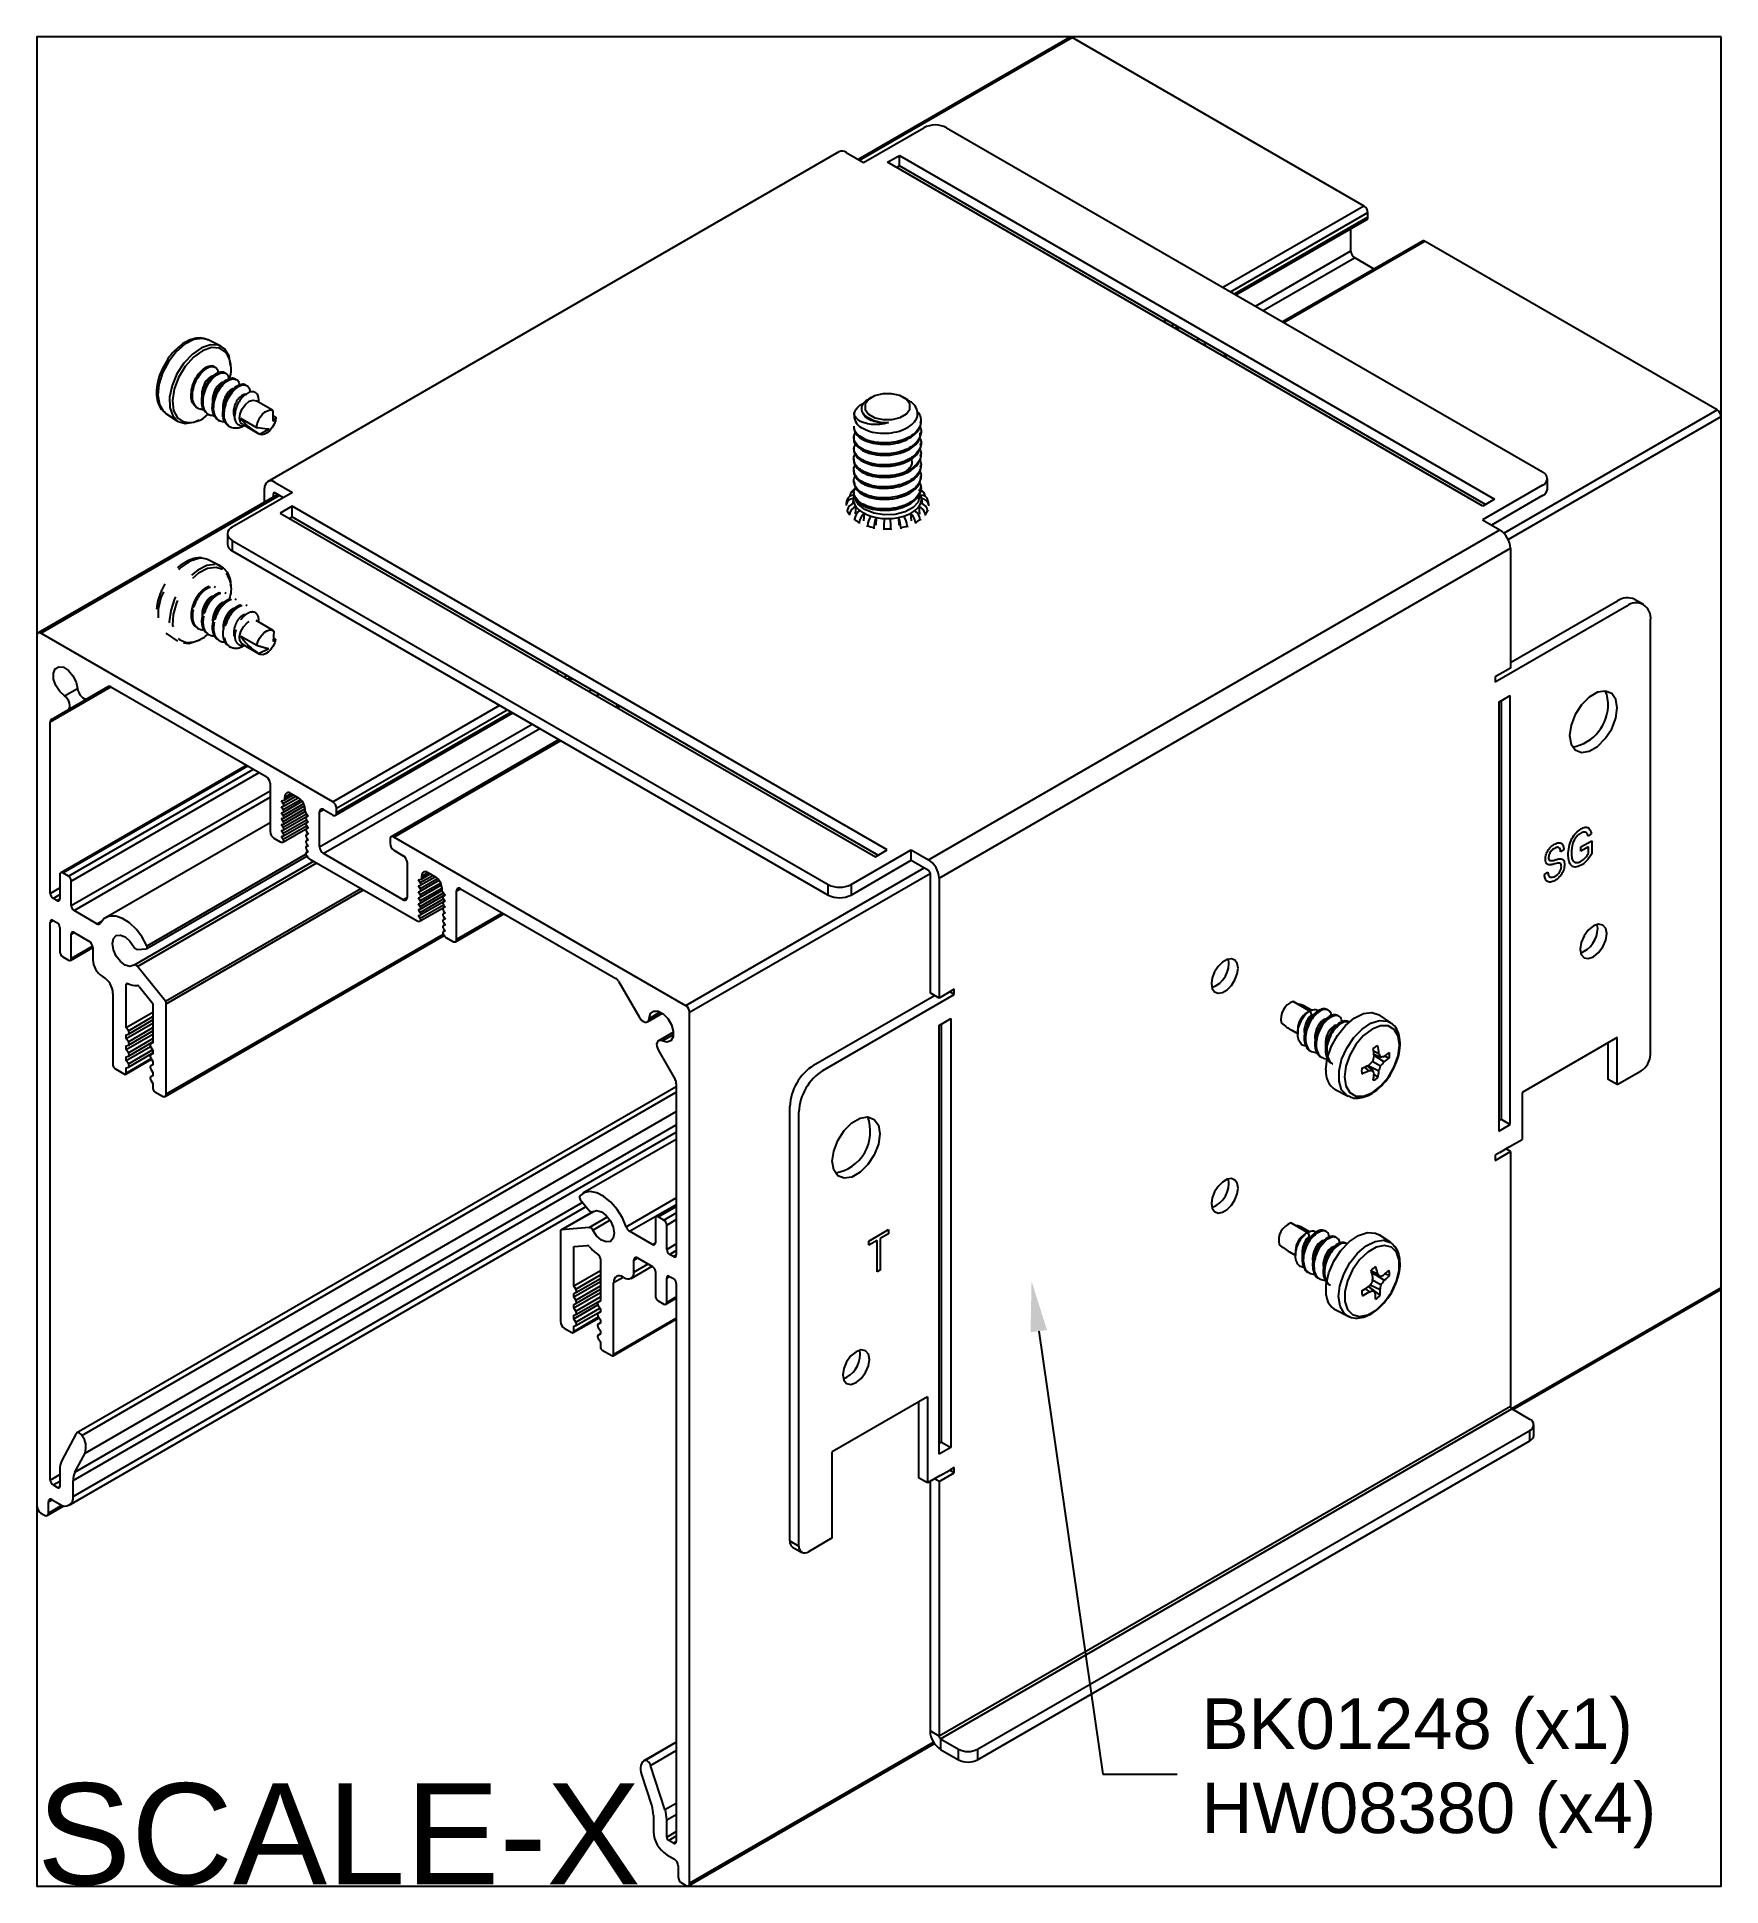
# Model space of a CAD drawing. Extents: x 0 to 6.25, y -6.86 to 0.
import ezdxf
from ezdxf import colors
from ezdxf.entities.mleader import LeaderData, LeaderLine
from ezdxf.math import Vec2, Vec3

# ---------------------------------------------------------------- set-up
doc = ezdxf.new("R2010")
doc.units = 0
doc.header["$LTSCALE"] = 0.5
doc.header["$MEASUREMENT"] = 0
doc.linetypes.add('HIDDEN2', pattern=[0.1875, 0.125, -0.0625])
for name, color, linetype in [('FAB DWG', 221, 'CONTINUOUS'), ('Hardware', 242, 'CONTINUOUS'), ('Housing', 150, 'CONTINUOUS'), ('Mounting', 4, 'CONTINUOUS')]:
    doc.layers.add(name, color=color, linetype=linetype)
doc.layers.add('Text-Unprinted', color=131, linetype='CONTINUOUS', plot=False)
doc.styles.add('LSAD_Standard', font='arial.ttf')

msp = doc.modelspace()

# ---------------------------------------------------------------- texts
at = {"layer": 'Text-Unprinted', "ltscale": 0.5, "transparency": 16777216, "style": 'LSAD_Standard'}
msp.add_attdef('SCALE-X', (0, -6.8578), 'XEffectiveScaleFactor', height=0.375, dxfattribs=at)

# ---------------------------------------------------------------- linework, layer by layer
at = {"layer": 'Hardware', "transparency": 16777216}
for p, q in [((0.6827, -1.1474), (0.6361, -1.1244)), ((0.6617, -1.2264), (0.6522, -1.2209)), ((0.701, -1.2491), (0.6961, -1.2462)), ((0.7402, -1.2717), (0.7354, -1.2689)), ((0.7795, -1.2944), (0.7747, -1.2916)), ((0.5739, -1.3104), (0.5788, -1.3132)), ((0.6132, -1.3331), (0.6181, -1.3359)), ((0.6525, -1.3558), (0.6574, -1.3586)), ((0.8746, -1.3855), (0.8133, -1.3501)), ((0.8238, -1.3562), (0.8238, -1.3495)), ((0.4757, -1.3952), (0.4786, -1.3973)), ((0.4786, -1.3973), (0.5218, -1.4261)), ((0.5944, -1.3769), (0.5993, -1.3797)), ((0.6337, -1.3996), (0.6386, -1.4024)), ((0.673, -1.4223), (0.6779, -1.4251)), ((0.6918, -1.3784), (0.6966, -1.3812)), ((0.7562, -1.4149), (0.8155, -1.4492)), ((0.7626, -1.4378), (0.824, -1.4732)), ((0.876, -1.3863), (0.8752, -1.4265)), ((0.8756, -1.4053), (0.8871, -1.4119)), ((0.7123, -1.445), (0.7172, -1.4478)), ((0.8265, -1.4747), (0.862, -1.4546)), ((4.7242, -3.6147), (4.6649, -3.5804)), ((4.6871, -3.5905), (4.6843, -3.5916)), ((4.7331, -3.6131), (4.7101, -3.5998)), ((4.7272, -3.6157), (4.7176, -3.6212)), ((4.7272, -3.6157), (4.7328, -3.63)), ((4.7593, -3.6197), (4.7544, -3.6169)), ((4.7953, -3.6128), (4.7905, -3.61)), ((4.8346, -3.6355), (4.8298, -3.6327)), ((5.027, -3.6593), (4.9837, -3.6305)), ((4.6595, -3.6875), (4.683, -3.7011)), ((4.6818, -3.6833), (4.6818, -3.7012)), ((4.7986, -3.6424), (4.7937, -3.6396)), ((4.8379, -3.6651), (4.833, -3.6623)), ((4.7281, -3.7634), (4.733, -3.7662)), ((4.9636, -3.7643), (4.9832, -3.7731)), ((4.7674, -3.786), (4.7723, -3.7889)), ((4.9287, -3.8247), (4.9461, -3.8374)), ((4.939, -3.82), (4.9603, -3.8366)), ((4.9428, -3.8182), (4.9832, -3.838)), ((4.9603, -3.8027), (4.9896, -3.8196)), ((4.9646, -3.7757), (4.9896, -3.7858)), ((4.965, -3.7798), (5.0023, -3.8049)), ((5.0037, -3.7832), (5.0223, -3.7895)), ((4.8229, -3.9091), (4.8695, -3.9322)), ((4.965, -3.85), (4.9799, -3.8631)), ((4.7161, -4.4367), (4.6567, -4.4025)), ((4.6789, -4.4126), (4.6761, -4.4137)), ((4.725, -4.4352), (4.702, -4.4219)), ((4.7191, -4.4377), (4.7094, -4.4433)), ((4.7191, -4.4377), (4.7247, -4.4521)), ((4.7512, -4.4418), (4.7463, -4.439)), ((4.7872, -4.4349), (4.7823, -4.432)), ((4.7904, -4.4645), (4.7856, -4.4617)), ((4.8265, -4.4575), (4.8216, -4.4547)), ((5.027, -4.4758), (4.9837, -4.447)), ((4.6513, -4.5096), (4.6748, -4.5232)), ((4.6736, -4.5053), (4.6736, -4.5233)), ((4.8297, -4.4872), (4.8248, -4.4843)), ((5.027, -4.4758), (5.0292, -4.4774)), ((4.72, -4.5854), (4.7248, -4.5882)), ((4.9552, -4.5809), (4.9787, -4.591)), ((4.9573, -4.5892), (4.9871, -4.6013)), ((4.9718, -4.5951), (5.0034, -4.6156)), ((5.0061, -4.5914), (5.0231, -4.5961)), ((4.7592, -4.6081), (4.7641, -4.6109)), ((4.9325, -4.647), (4.9479, -4.6579)), ((4.9441, -4.6396), (4.9628, -4.6541)), ((4.945, -4.6392), (4.9879, -4.6726)), ((4.9506, -4.6326), (4.9876, -4.65)), ((4.9596, -4.6143), (4.9918, -4.6321)), ((4.8229, -4.7257), (4.8695, -4.7487))]:
    msp.add_line(p, q, dxfattribs=at)
at = {"layer": 'Hardware', "linetype": 'HIDDEN2', "transparency": 16777216}
for p, q in [((0.6827, -1.964), (0.6361, -1.9409)), ((0.6886, -1.9765), (0.6653, -1.969)), ((0.6628, -2.0435), (0.6579, -2.0407)), ((0.5782, -2.1139), (0.583, -2.1167)), ((0.7021, -2.0662), (0.6972, -2.0634)), ((0.7413, -2.0889), (0.7365, -2.0861)), ((0.7806, -2.1116), (0.7757, -2.1088)), ((0.5955, -2.1941), (0.6004, -2.1969)), ((0.6175, -2.1366), (0.6223, -2.1394)), ((0.6567, -2.1592), (0.6616, -2.1621)), ((0.696, -2.1819), (0.7009, -2.1847)), ((0.8766, -2.2032), (0.8133, -2.1666)), ((0.8238, -2.1727), (0.8238, -2.1671)), ((0.4786, -2.2138), (0.5218, -2.2426)), ((0.6348, -2.2168), (0.6397, -2.2196)), ((0.6741, -2.2395), (0.679, -2.2423)), ((0.7134, -2.2621), (0.7183, -2.265)), ((0.757, -2.2238), (0.8164, -2.2581)), ((0.7626, -2.2544), (0.826, -2.2909)), ((0.8801, -2.2059), (0.8766, -2.2436)), ((0.8778, -2.2312), (0.8862, -2.236)), ((0.8224, -2.2882), (0.8606, -2.2705))]:
    msp.add_line(p, q, dxfattribs=at)
at = {"layer": 'Hardware', "transparency": 16777216, "flags": 128}
for points in [[(0.6361, -1.1244), (0.6136, -1.1187), (0.5823, -1.1236), (0.5492, -1.1408), (0.517, -1.1689), (0.4886, -1.2053), (0.4666, -1.2467), (0.4529, -1.2896), (0.4488, -1.3301), (0.4546, -1.3645), (0.4697, -1.3899), (0.4757, -1.3952)], [(0.6442, -1.1425), (0.6109, -1.1539), (0.5772, -1.1773), (0.5459, -1.2106), (0.5199, -1.2508), (0.5015, -1.2943), (0.4923, -1.3373), (0.4931, -1.376), (0.5039, -1.4069), (0.5238, -1.4273), (0.5508, -1.4354), (0.5827, -1.4303), (0.6028, -1.4213)], [(0.6482, -1.1532), (0.615, -1.1649), (0.5814, -1.189), (0.5507, -1.2233), (0.5259, -1.2642), (0.5095, -1.3079), (0.5031, -1.35), (0.5072, -1.3864), (0.5215, -1.4136), (0.5419, -1.4279)], [(0.7191, -1.2199), (0.719, -1.2195), (0.7132, -1.1843), (0.6977, -1.1584), (0.674, -1.144), (0.6442, -1.1425)], [(0.7001, -1.1695), (0.6778, -1.155), (0.6482, -1.1532)], [(0.7626, -1.4378), (0.7558, -1.4307), (0.7522, -1.4166), (0.7544, -1.3988), (0.7621, -1.3803), (0.774, -1.3639), (0.7882, -1.3525), (0.8023, -1.3478), (0.8133, -1.3501)], [(0.8155, -1.4492), (0.8174, -1.4365), (0.8221, -1.4233), (0.8292, -1.4108), (0.838, -1.3998), (0.8479, -1.3913), (0.8581, -1.386), (0.8677, -1.3843), (0.876, -1.3863)], [(0.8871, -1.4119), (0.8851, -1.4245), (0.8804, -1.4377), (0.8734, -1.4503), (0.8646, -1.4613), (0.8547, -1.4697), (0.8445, -1.475), (0.8348, -1.4767), (0.8265, -1.4747)], [(4.7865, -3.8338), (4.7915, -3.7921), (4.8063, -3.7483), (4.8293, -3.7063), (4.8587, -3.6697), (4.8918, -3.6419), (4.9256, -3.6253), (4.9572, -3.6214), (4.9837, -3.6305)], [(4.869, -3.932), (4.8636, -3.9288), (4.8449, -3.9079), (4.8351, -3.8769), (4.8351, -3.8385), (4.8449, -3.7962), (4.8636, -3.7537), (4.8896, -3.7147), (4.9205, -3.6829), (4.9536, -3.6609), (4.986, -3.6507), (5.0148, -3.6533), (5.0274, -3.6595)], [(4.8557, -3.8603), (4.8607, -3.8938), (4.8752, -3.9183), (4.8978, -3.9314), (4.9263, -3.9317), (4.9579, -3.9193), (4.9894, -3.8953), (5.0179, -3.8621), (5.0405, -3.8229), (5.055, -3.7817), (5.06, -3.7423), (5.055, -3.7088), (5.0405, -3.6843), (5.0179, -3.6712), (4.9894, -3.6709), (4.9579, -3.6834), (4.9263, -3.7074), (4.8978, -3.7405), (4.8752, -3.7797), (4.8607, -3.8209), (4.8557, -3.8603)], [(4.7879, -4.6704), (4.7876, -4.6314), (4.7973, -4.5882), (4.8161, -4.5447), (4.8425, -4.5048), (4.8739, -4.472), (4.9077, -4.4492), (4.9409, -4.4384), (4.9704, -4.4406), (4.9837, -4.447)], [(4.8684, -4.7482), (4.8538, -4.737), (4.8391, -4.711), (4.8338, -4.6762), (4.8385, -4.6355), (4.8526, -4.5926), (4.875, -4.5513), (4.9036, -4.5153), (4.9359, -4.4877), (4.9691, -4.4711), (5.0001, -4.4669), (5.0263, -4.4754), (5.027, -4.4758)], [(4.857, -4.6948), (4.867, -4.7241), (4.8858, -4.743), (4.9117, -4.7497), (4.9421, -4.7435), (4.9741, -4.725), (5.0044, -4.6959), (5.0303, -4.6593), (5.049, -4.6186), (5.0588, -4.5778), (5.0587, -4.5409), (5.0488, -4.5116), (5.0299, -4.4927), (5.004, -4.486), (4.9736, -4.4922), (4.9417, -4.5107), (4.9113, -4.5398), (4.8855, -4.5764), (4.8668, -4.6171), (4.857, -4.6579), (4.857, -4.6948)]]:
    msp.add_lwpolyline(points, dxfattribs=at)
at = {"layer": 'Hardware', "linetype": 'HIDDEN2', "transparency": 16777216, "flags": 128}
for points in [[(0.6129, -1.9352), (0.601, -1.9357), (0.5686, -1.9459), (0.5355, -1.9679), (0.5045, -1.9997), (0.4785, -2.0387), (0.4598, -2.0812), (0.45, -2.1235), (0.45, -2.1619), (0.4598, -2.1929), (0.4785, -2.2138), (0.4786, -2.2138)], [(0.6622, -1.9583), (0.6306, -1.9622), (0.5967, -1.9788), (0.5637, -2.0067), (0.5343, -2.0432), (0.5112, -2.0853), (0.4965, -2.1291), (0.4914, -2.1707), (0.4965, -2.2066), (0.5112, -2.2334), (0.5343, -2.2488), (0.5637, -2.2514), (0.5967, -2.241), (0.6028, -2.2379)], [(0.6653, -1.969), (0.6337, -1.9733), (0.5999, -1.9907), (0.5672, -2.0197), (0.5388, -2.0574), (0.5175, -2.1001), (0.5054, -2.1436), (0.5036, -2.1836), (0.5124, -2.2163), (0.5243, -2.233)], [(0.6361, -1.9409), (0.6298, -1.9383), (0.6129, -1.9352)], [(0.7626, -2.2544), (0.7602, -2.2527), (0.7535, -2.2418), (0.7524, -2.2258), (0.7571, -2.2073), (0.7668, -2.1893), (0.7799, -2.1748), (0.7944, -2.1661), (0.8078, -2.1646), (0.8133, -2.1666)], [(0.5243, -2.233), (0.5308, -2.2385), (0.5551, -2.2477)], [(0.8164, -2.2581), (0.82, -2.245), (0.8262, -2.232), (0.8344, -2.2203), (0.844, -2.2108), (0.8541, -2.2042), (0.8641, -2.201), (0.873, -2.2016), (0.8801, -2.2059)], [(0.8862, -2.236), (0.8826, -2.2491), (0.8764, -2.2621), (0.8682, -2.2738), (0.8586, -2.2833), (0.8484, -2.2899), (0.8385, -2.2931), (0.8296, -2.2925), (0.8224, -2.2882)]]:
    msp.add_lwpolyline(points, dxfattribs=at)
at = {"layer": 'Hardware', "transparency": 16777216}
for centre, radius, start, end in [((0.6158, -1.2325), 0.1053, 339.86513, 36.76737), ((0.5657, -1.3366), 0.0943, 255.39788, 319.06551), ((4.6875, -3.6447), 0.0681, 109.36289, 194.36534), ((4.7576, -3.6857), 0.0759, 121.83056, 178.17482), ((5.0053, -3.809), 0.0689, 111.63455, 128.36007), ((4.4166, -3.8215), 0.55, 3.95969, 6.95017), ((4.5532, -3.8102), 0.4316, 4.92757, 8.69853), ((4.6528, -3.9474), 0.3736, 25.63131, 27.80988), ((4.8016, -3.49), 0.3561, 304.30795, 308.30323), ((4.9541, -3.7795), 0.069, 351.63859, 8.36141), ((4.8636, -3.843), 0.0777, 173.20983, 238.35203), ((4.9882, -3.8385), 0.069, 171.63859, 188.36141), ((4.7047, -3.3224), 0.55, 293.04745, 296.03775), ((4.7633, -3.4464), 0.4316, 291.29885, 295.06972), ((4.5706, -3.4184), 0.5473, 313.32198, 315.3986), ((4.9319, -3.464), 0.3737, 272.1836, 274.36179), ((4.4326, -3.6574), 0.5473, 344.60081, 346.67742), ((4.5868, -3.9987), 0.4072, 21.65981, 23.46418), ((4.6802, -3.81), 0.3043, 349.95944, 354.72021), ((4.5718, -3.6847), 0.439, 339.55685, 342.09513), ((4.9433, -3.3812), 0.4073, 276.52845, 278.33231), ((4.6639, -3.5253), 0.439, 317.90432, 320.44267), ((4.8266, -3.5566), 0.3042, 305.27724, 310.03829), ((4.6101, -3.8216), 0.3562, 351.69417, 355.68934), ((4.9371, -3.809), 0.0689, 291.63455, 308.36007), ((4.6793, -4.4668), 0.0681, 109.36289, 194.36534), ((4.7494, -4.5078), 0.0759, 121.83056, 178.17482), ((5.0146, -4.6394), 0.0857, 120.10146, 134.56583), ((4.411, -4.7249), 0.5629, 12.34121, 15.08468), ((4.5689, -4.6892), 0.4214, 13.4701, 17.09273), ((4.6293, -4.8871), 0.458, 38.61572, 40.27933), ((4.8702, -4.2396), 0.3801, 287.90704, 290.04939), ((4.731, -4.2933), 0.4058, 311.61876, 315.47005), ((4.7655, -4.3554), 0.3525, 312.44944, 316.94709), ((4.9696, -4.5949), 0.0535, 358.69178, 18.50428), ((4.6396, -4.1741), 0.5563, 300.18455, 303.30536), ((4.9728, -4.6562), 0.0535, 178.69178, 198.50428), ((4.7058, -4.2774), 0.451, 298.64446, 302.46086), ((4.5201, -4.2692), 0.5634, 318.96654, 321.042), ((4.8665, -4.3052), 0.362, 282.99254, 285.42692), ((4.441, -4.539), 0.524, 350.73363, 352.80905), ((4.4754, -5.0226), 0.611, 35.98915, 37.0886), ((4.6562, -4.6877), 0.3146, 0.36225, 4.40618), ((4.5983, -4.5497), 0.402, 345.55704, 348.18226), ((4.7285, -4.6646), 0.2595, 358.23198, 3.23751), ((4.6158, -4.354), 0.4676, 323.51123, 325.98429), ((4.8549, -4.6667), 0.0671, 183.10995, 241.45044), ((4.9278, -4.6116), 0.0857, 300.10146, 314.56583)]:
    msp.add_arc(centre, radius, start, end, dxfattribs=at)
at = {"layer": 'Hardware', "linetype": 'HIDDEN2', "transparency": 16777216}
for centre, radius, start, end in [((0.6476, -2.0287), 0.0719, 353.82675, 78.31416), ((0.6253, -2.0494), 0.0965, 337.19032, 49.07503), ((0.644, -2.1296), 0.0684, 145.496, 185.40381), ((0.559, -2.1396), 0.1081, 267.89496, 314.38294)]:
    msp.add_arc(centre, radius, start, end, dxfattribs=at)
at = {"layer": 'Hardware', "transparency": 16777216}
for centre, major_axis, ratio, start_param, end_param in [((0.8714, -1.4421), (0.1203, -0.0564), 0.372929, 3.652588, 4.509445), ((4.6342, -3.6144), (0.0904, -0.0035), 0.350579, 0.102496, 0.959353), ((4.6342, -3.6144), (0.0986, -0.0869), 0.337713, 4.877792, 5.249992), ((4.626, -4.4365), (0.0904, -0.0035), 0.350579, 0.102496, 0.959353), ((4.626, -4.4365), (0.0986, -0.0869), 0.337713, 4.877792, 5.249992)]:
    msp.add_ellipse(centre, major_axis=major_axis, ratio=ratio, start_param=start_param, end_param=end_param, dxfattribs=at)
at = {"layer": 'Hardware', "linetype": 'HIDDEN2', "transparency": 16777216}
msp.add_ellipse((0.8714, -2.2587), major_axis=(0.1169, -0.0636), ratio=0.379777, start_param=3.636731, end_param=4.493588, dxfattribs=at)
at = {"layer": 'Hardware', "transparency": 16777216}
for points, knots in [([(0.5912, -1.1183), (0.5851, -1.1196), (0.5683, -1.1233), (0.5402, -1.1382), (0.5097, -1.165), (0.4889, -1.1887), (0.4811, -1.2033), (0.4803, -1.205)], [0, 0, 0, 0, 0.149888, 0.417813, 0.691683, 0.966122, 1, 1, 1, 1]), ([(0.6351, -1.1256), (0.63, -1.1229), (0.6168, -1.1158), (0.601, -1.1173), (0.5912, -1.1183)], [0, 0, 0, 0, 0.382556, 1, 1, 1, 1]), ([(0.4803, -1.205), (0.4737, -1.2162), (0.4596, -1.2402), (0.4469, -1.2802), (0.4419, -1.3205), (0.4471, -1.3553), (0.4588, -1.3809), (0.4711, -1.3902), (0.4758, -1.3937)], [0, 0, 0, 0, 0.162928, 0.349512, 0.537778, 0.728947, 0.89663, 1, 1, 1, 1]), ([(0.5739, -1.3104), (0.5765, -1.3001), (0.5818, -1.2794), (0.5982, -1.2513), (0.6186, -1.2304), (0.6385, -1.2205), (0.6521, -1.219), (0.6561, -1.2236), (0.6565, -1.224)], [0, 0, 0, 0, 0.194242, 0.393681, 0.585088, 0.782764, 0.980439, 1, 1, 1, 1]), ([(0.5788, -1.3132), (0.5814, -1.303), (0.5867, -1.2822), (0.6031, -1.254), (0.6234, -1.2334), (0.6439, -1.2226), (0.6607, -1.2239), (0.6714, -1.2331), (0.6722, -1.2438), (0.6724, -1.2473)], [0, 0, 0, 0, 0.153544, 0.311196, 0.462499, 0.618757, 0.775016, 0.926319, 1, 1, 1, 1]), ([(0.6586, -1.2612), (0.6584, -1.261), (0.6563, -1.2583), (0.6485, -1.2596), (0.6373, -1.2663), (0.6254, -1.2797), (0.6167, -1.2976), (0.6114, -1.3171), (0.6122, -1.3288), (0.6127, -1.3344)], [0, 0, 0, 0, 0.016563, 0.184147, 0.35173, 0.513808, 0.682943, 0.847509, 1, 1, 1, 1]), ([(0.6132, -1.3331), (0.6158, -1.3228), (0.6211, -1.3021), (0.6375, -1.2739), (0.6579, -1.253), (0.6778, -1.2432), (0.6914, -1.2417), (0.6954, -1.2463), (0.6958, -1.2467)], [0, 0, 0, 0, 0.194242, 0.3936808, 0.5850877, 0.7827635, 0.9804393, 1, 1, 1, 1]), ([(0.6181, -1.3359), (0.6207, -1.3256), (0.6259, -1.3049), (0.6424, -1.2767), (0.6627, -1.256), (0.6832, -1.2453), (0.7, -1.2466), (0.7107, -1.2558), (0.7114, -1.2664), (0.7117, -1.2699)], [0, 0, 0, 0, 0.153544, 0.311196, 0.462499, 0.618757, 0.775016, 0.926319, 1, 1, 1, 1]), ([(0.6916, -1.2831), (0.6904, -1.283), (0.6861, -1.2826), (0.6764, -1.2893), (0.6647, -1.3023), (0.656, -1.3203), (0.6507, -1.3398), (0.6515, -1.3515), (0.6519, -1.3571)], [0, 0, 0, 0, 0.076709, 0.266361, 0.449782, 0.641191, 0.827428, 1, 1, 1, 1]), ([(0.6525, -1.3558), (0.6551, -1.3455), (0.6604, -1.3247), (0.6768, -1.2966), (0.6972, -1.2757), (0.7171, -1.2659), (0.7307, -1.2644), (0.7347, -1.269), (0.7351, -1.2694)], [0, 0, 0, 0, 0.194242, 0.393681, 0.585088, 0.782764, 0.980439, 1, 1, 1, 1]), ([(0.6574, -1.3586), (0.66, -1.3483), (0.6652, -1.3276), (0.6817, -1.2994), (0.7019, -1.2787), (0.7225, -1.2679), (0.7393, -1.2693), (0.75, -1.2785), (0.7507, -1.2891), (0.751, -1.2926)], [0, 0, 0, 0, 0.153544, 0.311196, 0.462499, 0.618757, 0.775016, 0.926319, 1, 1, 1, 1]), ([(0.7372, -1.3066), (0.737, -1.3063), (0.7348, -1.3037), (0.7271, -1.305), (0.7159, -1.3116), (0.704, -1.3251), (0.6953, -1.3429), (0.6899, -1.3625), (0.6908, -1.3742), (0.6912, -1.3798)], [0, 0, 0, 0, 0.016563, 0.184147, 0.35173, 0.513808, 0.682943, 0.847509, 1, 1, 1, 1]), ([(0.6918, -1.3784), (0.6944, -1.3682), (0.6996, -1.3474), (0.7161, -1.3193), (0.7365, -1.2984), (0.7564, -1.2885), (0.77, -1.287), (0.774, -1.2916), (0.7743, -1.292)], [0, 0, 0, 0, 0.194242, 0.393681, 0.585088, 0.782764, 0.980439, 1, 1, 1, 1]), ([(0.6966, -1.3812), (0.6992, -1.371), (0.7045, -1.3502), (0.721, -1.3221), (0.7412, -1.3014), (0.7617, -1.2906), (0.7787, -1.2919), (0.7898, -1.3021), (0.7905, -1.3142), (0.7908, -1.319)], [0, 0, 0, 0, 0.149379, 0.302754, 0.449953, 0.601972, 0.753992, 0.901191, 1, 1, 1, 1]), ([(0.5948, -1.3765), (0.5898, -1.3727), (0.5789, -1.3646), (0.571, -1.3405), (0.5729, -1.3203), (0.5739, -1.3104)], [0, 0, 0, 0, 0.303869, 0.656529, 1, 1, 1, 1]), ([(0.6195, -1.384), (0.6131, -1.3835), (0.5992, -1.3825), (0.5845, -1.3675), (0.5758, -1.3435), (0.5778, -1.3232), (0.5788, -1.3132)], [0, 0, 0, 0, 0.2187945, 0.4743599, 0.7406493, 1, 1, 1, 1]), ([(0.6341, -1.3992), (0.629, -1.3954), (0.6182, -1.3873), (0.6103, -1.3632), (0.6122, -1.343), (0.6132, -1.3331)], [0, 0, 0, 0, 0.303869, 0.656529, 1, 1, 1, 1]), ([(0.6588, -1.4067), (0.6524, -1.4062), (0.6385, -1.4052), (0.6238, -1.3901), (0.6151, -1.3662), (0.6171, -1.3459), (0.6181, -1.3359)], [0, 0, 0, 0, 0.218794, 0.47436, 0.740649, 1, 1, 1, 1]), ([(0.6733, -1.4218), (0.6683, -1.4181), (0.6575, -1.41), (0.6496, -1.3858), (0.6515, -1.3657), (0.6525, -1.3558)], [0, 0, 0, 0, 0.303869, 0.656529, 1, 1, 1, 1]), ([(0.6981, -1.4294), (0.6916, -1.4289), (0.6777, -1.4279), (0.6631, -1.4128), (0.6544, -1.3889), (0.6564, -1.3686), (0.6574, -1.3586)], [0, 0, 0, 0, 0.218794, 0.47436, 0.740649, 1, 1, 1, 1]), ([(0.7765, -1.3292), (0.7763, -1.329), (0.7741, -1.3263), (0.7664, -1.3277), (0.7551, -1.3343), (0.7433, -1.3477), (0.7344, -1.3657), (0.7295, -1.3854), (0.7291, -1.4024), (0.7327, -1.4101), (0.7341, -1.4131)], [0, 0, 0, 0, 0.014875, 0.165375, 0.315875, 0.46143, 0.613324, 0.761113, 0.908903, 1, 1, 1, 1]), ([(0.8235, -1.3495), (0.8231, -1.3437), (0.8223, -1.3315), (0.8137, -1.3199), (0.8005, -1.3153), (0.7846, -1.3195), (0.7682, -1.3308), (0.7532, -1.348), (0.742, -1.369), (0.7371, -1.3852), (0.7358, -1.3937), (0.7356, -1.3951)], [0, 0, 0, 0, 0.118374, 0.25027, 0.382401, 0.506022, 0.628171, 0.750539, 0.864705, 0.977111, 1, 1, 1, 1]), ([(0.7126, -1.4445), (0.7076, -1.4408), (0.6968, -1.4327), (0.6889, -1.4085), (0.6908, -1.3884), (0.6918, -1.3784)], [0, 0, 0, 0, 0.303869, 0.656529, 1, 1, 1, 1]), ([(0.7705, -1.442), (0.7691, -1.4431), (0.7595, -1.4503), (0.7405, -1.4542), (0.7182, -1.4509), (0.7023, -1.4357), (0.6937, -1.4115), (0.6957, -1.3912), (0.6966, -1.3812)], [0, 0, 0, 0, 0.034078, 0.228826, 0.423575, 0.612148, 0.808634, 1, 1, 1, 1]), ([(0.7356, -1.3951), (0.7347, -1.3997), (0.7326, -1.4099), (0.7348, -1.424), (0.7416, -1.4357), (0.7526, -1.4424), (0.7629, -1.4445), (0.7693, -1.4424), (0.7705, -1.442)], [0, 0, 0, 0, 0.159487, 0.351593, 0.546496, 0.746213, 0.950359, 1, 1, 1, 1]), ([(0.8871, -1.4119), (0.8866, -1.4127), (0.885, -1.4159), (0.8821, -1.4208), (0.8789, -1.425), (0.8755, -1.4263), (0.8752, -1.4265)], [0, 0, 0, 0, 0.1640535, 0.5980497, 0.9571453, 1, 1, 1, 1]), ([(0.8155, -1.4492), (0.817, -1.4494), (0.8299, -1.4513), (0.8463, -1.4541), (0.8593, -1.4545), (0.862, -1.4546)], [0, 0, 0, 0, 0.092881, 0.810767, 1, 1, 1, 1]), ([(4.7127, -3.7456), (4.7096, -3.7453), (4.7004, -3.7444), (4.6896, -3.734), (4.6821, -3.7167), (4.6811, -3.6944), (4.6861, -3.6708), (4.6962, -3.6483), (4.7095, -3.6296), (4.7204, -3.6198), (4.7263, -3.6163), (4.7272, -3.6157)], [0, 0, 0, 0, 0.073143, 0.211806, 0.350715, 0.480679, 0.609095, 0.737741, 0.857764, 0.975937, 1, 1, 1, 1]), ([(4.7544, -3.6169), (4.7477, -3.6227), (4.734, -3.6344), (4.7174, -3.6626), (4.7068, -3.6934), (4.7046, -3.7241), (4.7123, -3.7481), (4.721, -3.7616), (4.7281, -3.7633), (4.7281, -3.7633)], [0, 0, 0, 0, 0.165435, 0.335295, 0.498315, 0.666674, 0.835034, 0.998054, 1, 1, 1, 1]), ([(4.7328, -3.63), (4.729, -3.6338), (4.7211, -3.6414), (4.7118, -3.6594), (4.7064, -3.6787), (4.7052, -3.6935), (4.7074, -3.6996), (4.7078, -3.7005)], [0, 0, 0, 0, 0.237622, 0.481843, 0.715873, 0.957852, 1, 1, 1, 1]), ([(4.7593, -3.6197), (4.7526, -3.6255), (4.7389, -3.6373), (4.7223, -3.6654), (4.7116, -3.6963), (4.7096, -3.7268), (4.7168, -3.7517), (4.7314, -3.7682), (4.7459, -3.77), (4.7531, -3.7709)], [0, 0, 0, 0, 0.1430202, 0.2898668, 0.4307996, 0.5763481, 0.7218966, 0.8628294, 1, 1, 1, 1]), ([(4.7272, -3.6157), (4.7308, -3.6139), (4.7386, -3.6101), (4.7489, -3.6092), (4.7535, -3.6125), (4.7557, -3.6141)], [0, 0, 0, 0, 0.307059, 0.676919, 1, 1, 1, 1]), ([(4.7904, -3.6101), (4.7853, -3.6083), (4.775, -3.605), (4.7613, -3.613), (4.7544, -3.6169)], [0, 0, 0, 0, 0.503719, 1, 1, 1, 1]), ([(4.8062, -3.6338), (4.8061, -3.631), (4.8057, -3.6208), (4.7959, -3.6113), (4.7798, -3.6081), (4.7661, -3.6159), (4.7593, -3.6197)], [0, 0, 0, 0, 0.111126, 0.4019144, 0.7049046, 1, 1, 1, 1]), ([(4.8297, -3.6327), (4.8246, -3.631), (4.8143, -3.6277), (4.8006, -3.6356), (4.7937, -3.6396)], [0, 0, 0, 0, 0.503719, 1, 1, 1, 1]), ([(4.8455, -3.6565), (4.8454, -3.6537), (4.845, -3.6435), (4.8352, -3.634), (4.8191, -3.6308), (4.8054, -3.6386), (4.7986, -3.6424)], [0, 0, 0, 0, 0.111126, 0.4019144, 0.7049046, 1, 1, 1, 1]), ([(4.7937, -3.6396), (4.787, -3.6454), (4.7733, -3.6571), (4.7567, -3.6853), (4.7461, -3.7161), (4.7439, -3.7468), (4.7516, -3.7708), (4.7603, -3.7843), (4.7673, -3.7859), (4.7674, -3.786)], [0, 0, 0, 0, 0.165435, 0.335295, 0.498315, 0.666674, 0.835034, 0.998054, 1, 1, 1, 1]), ([(4.7924, -3.6474), (4.7896, -3.6466), (4.7839, -3.6451), (4.7721, -3.6517), (4.7604, -3.6643), (4.7511, -3.682), (4.7457, -3.7014), (4.7445, -3.7162), (4.7467, -3.7223), (4.747, -3.7232)], [0, 0, 0, 0, 0.163229, 0.323888, 0.484547, 0.649668, 0.807898, 0.971503, 1, 1, 1, 1]), ([(4.7986, -3.6424), (4.7918, -3.6482), (4.7782, -3.6599), (4.7616, -3.6881), (4.7509, -3.719), (4.7489, -3.7494), (4.7561, -3.7743), (4.7706, -3.7909), (4.7852, -3.7927), (4.7924, -3.7936)], [0, 0, 0, 0, 0.14302, 0.289867, 0.4308, 0.576348, 0.721897, 0.862829, 1, 1, 1, 1]), ([(4.833, -3.6623), (4.8263, -3.6681), (4.8126, -3.6798), (4.796, -3.7079), (4.7853, -3.7388), (4.7832, -3.7695), (4.7909, -3.7935), (4.7996, -3.8069), (4.8066, -3.8086), (4.8067, -3.8086)], [0, 0, 0, 0, 0.165435, 0.335295, 0.498315, 0.666674, 0.835034, 0.998054, 1, 1, 1, 1]), ([(4.8317, -3.6701), (4.8289, -3.6693), (4.8232, -3.6677), (4.8114, -3.6744), (4.7997, -3.687), (4.7904, -3.7047), (4.785, -3.7241), (4.7838, -3.7389), (4.786, -3.745), (4.7863, -3.7459)], [0, 0, 0, 0, 0.163229, 0.323888, 0.484547, 0.649668, 0.807898, 0.971503, 1, 1, 1, 1]), ([(4.8379, -3.6651), (4.8311, -3.6709), (4.8175, -3.6826), (4.8009, -3.7107), (4.7902, -3.7416), (4.7881, -3.7723), (4.7958, -3.7963), (4.8045, -3.8098), (4.8115, -3.8114), (4.8116, -3.8115)], [0, 0, 0, 0, 0.165435, 0.335295, 0.498315, 0.666674, 0.835034, 0.998054, 1, 1, 1, 1]), ([(4.869, -3.6554), (4.8639, -3.6537), (4.8536, -3.6503), (4.8398, -3.6583), (4.833, -3.6623)], [0, 0, 0, 0, 0.503719, 1, 1, 1, 1]), ([(4.8739, -3.6582), (4.8687, -3.6565), (4.8585, -3.6531), (4.8447, -3.6611), (4.8379, -3.6651)], [0, 0, 0, 0, 0.503719, 1, 1, 1, 1]), ([(5.0329, -3.8387), (5.0387, -3.8273), (5.0514, -3.8026), (5.0612, -3.763), (5.0632, -3.7234), (5.0545, -3.6908), (5.0415, -3.6688), (5.03, -3.6627), (5.0267, -3.661)], [0, 0, 0, 0, 0.167696, 0.36269, 0.55992, 0.76026, 0.931534, 1, 1, 1, 1]), ([(4.8696, -3.9304), (4.8741, -3.933), (4.8868, -3.9404), (4.9129, -3.9399), (4.9439, -3.9307), (4.9759, -3.9106), (5.0054, -3.881), (5.0251, -3.8556), (5.032, -3.8405), (5.0329, -3.8387)], [0, 0, 0, 0, 0.090625, 0.256249, 0.426306, 0.606513, 0.790949, 0.975046, 1, 1, 1, 1]), ([(4.7045, -4.5677), (4.7014, -4.5674), (4.6923, -4.5664), (4.6814, -4.5561), (4.6739, -4.5387), (4.673, -4.5164), (4.6779, -4.4928), (4.688, -4.4703), (4.7013, -4.4517), (4.7122, -4.4419), (4.7181, -4.4383), (4.7191, -4.4377)], [0, 0, 0, 0, 0.073143, 0.211806, 0.350715, 0.480679, 0.609095, 0.737741, 0.857764, 0.975937, 1, 1, 1, 1]), ([(4.7247, -4.4521), (4.7208, -4.4558), (4.713, -4.4635), (4.7037, -4.4815), (4.6983, -4.5008), (4.697, -4.5156), (4.6993, -4.5217), (4.6996, -4.5226)], [0, 0, 0, 0, 0.237622, 0.481843, 0.715873, 0.957852, 1, 1, 1, 1]), ([(4.7463, -4.439), (4.7395, -4.4448), (4.7258, -4.4565), (4.7093, -4.4846), (4.6986, -4.5155), (4.6965, -4.5462), (4.7041, -4.5702), (4.7128, -4.5837), (4.7199, -4.5853), (4.72, -4.5854)], [0, 0, 0, 0, 0.165435, 0.335295, 0.498315, 0.666674, 0.835034, 0.998054, 1, 1, 1, 1]), ([(4.7512, -4.4418), (4.7444, -4.4476), (4.7307, -4.4593), (4.7142, -4.4874), (4.7035, -4.5183), (4.7014, -4.5488), (4.7086, -4.5737), (4.7232, -4.5903), (4.7378, -4.5921), (4.7449, -4.593)], [0, 0, 0, 0, 0.1430202, 0.2898668, 0.4307996, 0.5763481, 0.7218966, 0.8628294, 1, 1, 1, 1]), ([(4.7191, -4.4377), (4.7226, -4.436), (4.7305, -4.4321), (4.7407, -4.4313), (4.7454, -4.4346), (4.7475, -4.4362)], [0, 0, 0, 0, 0.307059, 0.676919, 1, 1, 1, 1]), ([(4.7856, -4.4617), (4.7788, -4.4674), (4.7651, -4.4792), (4.7486, -4.5073), (4.7379, -4.5382), (4.7357, -4.5689), (4.7434, -4.5929), (4.7521, -4.6063), (4.7592, -4.608), (4.7593, -4.608)], [0, 0, 0, 0, 0.165435, 0.335295, 0.498315, 0.666674, 0.835034, 0.998054, 1, 1, 1, 1]), ([(4.7823, -4.4321), (4.7771, -4.4304), (4.7669, -4.427), (4.7531, -4.435), (4.7463, -4.439)], [0, 0, 0, 0, 0.503719, 1, 1, 1, 1]), ([(4.7981, -4.4559), (4.798, -4.4531), (4.7976, -4.4429), (4.7878, -4.4334), (4.7717, -4.4302), (4.7579, -4.438), (4.7512, -4.4418)], [0, 0, 0, 0, 0.111126, 0.4019144, 0.7049046, 1, 1, 1, 1]), ([(4.8216, -4.4548), (4.8164, -4.4531), (4.8062, -4.4497), (4.7924, -4.4577), (4.7856, -4.4617)], [0, 0, 0, 0, 0.503719, 1, 1, 1, 1]), ([(4.8374, -4.4785), (4.8372, -4.4757), (4.8368, -4.4656), (4.8271, -4.4561), (4.811, -4.4529), (4.7972, -4.4606), (4.7904, -4.4645)], [0, 0, 0, 0, 0.111126, 0.4019144, 0.7049046, 1, 1, 1, 1]), ([(4.7843, -4.4694), (4.7814, -4.4687), (4.7758, -4.4671), (4.7639, -4.4738), (4.7523, -4.4864), (4.743, -4.5041), (4.7376, -4.5235), (4.7363, -4.5382), (4.7386, -4.5443), (4.7389, -4.5452)], [0, 0, 0, 0, 0.163229, 0.323888, 0.484547, 0.649668, 0.807898, 0.971503, 1, 1, 1, 1]), ([(4.7904, -4.4645), (4.7837, -4.4703), (4.77, -4.482), (4.7534, -4.5101), (4.7428, -4.541), (4.7407, -4.5715), (4.7479, -4.5964), (4.7625, -4.613), (4.777, -4.6148), (4.7842, -4.6157)], [0, 0, 0, 0, 0.14302, 0.289867, 0.4308, 0.576348, 0.721897, 0.862829, 1, 1, 1, 1]), ([(4.8236, -4.4921), (4.8207, -4.4913), (4.8151, -4.4898), (4.8032, -4.4965), (4.7916, -4.5091), (4.7822, -4.5267), (4.7768, -4.5462), (4.7756, -4.5609), (4.7778, -4.567), (4.7782, -4.5679)], [0, 0, 0, 0, 0.163229, 0.323888, 0.484547, 0.649668, 0.807898, 0.971503, 1, 1, 1, 1]), ([(4.8248, -4.4843), (4.8181, -4.4901), (4.8044, -4.5019), (4.7878, -4.53), (4.7772, -4.5608), (4.775, -4.5916), (4.7827, -4.6156), (4.7914, -4.629), (4.7985, -4.6307), (4.7986, -4.6307)], [0, 0, 0, 0, 0.165435, 0.335295, 0.498315, 0.666674, 0.835034, 0.998054, 1, 1, 1, 1]), ([(4.8297, -4.4872), (4.823, -4.4929), (4.8093, -4.5047), (4.7927, -4.5328), (4.7821, -4.5637), (4.7799, -4.5944), (4.7876, -4.6184), (4.7963, -4.6318), (4.8034, -4.6335), (4.8034, -4.6335)], [0, 0, 0, 0, 0.165435, 0.335295, 0.498315, 0.666674, 0.835034, 0.998054, 1, 1, 1, 1]), ([(4.8608, -4.4775), (4.8557, -4.4758), (4.8455, -4.4724), (4.8317, -4.4804), (4.8248, -4.4843)], [0, 0, 0, 0, 0.503719, 1, 1, 1, 1]), ([(4.8657, -4.4803), (4.8606, -4.4786), (4.8503, -4.4752), (4.8366, -4.4832), (4.8297, -4.4872)], [0, 0, 0, 0, 0.503719, 1, 1, 1, 1]), ([(5.0395, -4.6433), (5.0452, -4.6299), (5.0566, -4.6029), (5.0632, -4.562), (5.0606, -4.5259), (5.0497, -4.4964), (5.036, -4.4839), (5.0296, -4.4781)], [0, 0, 0, 0, 0.208368, 0.420445, 0.635559, 0.828097, 1, 1, 1, 1]), ([(4.8681, -4.748), (4.8681, -4.748), (4.8755, -4.7541), (4.896, -4.7568), (4.926, -4.7541), (4.9578, -4.7397), (4.9893, -4.7155), (5.017, -4.6825), (5.0343, -4.657), (5.0394, -4.6434), (5.0395, -4.6433)], [0, 0, 0, 0, 0.000021, 0.157847, 0.314146, 0.47875, 0.651155, 0.824874, 0.998223, 1, 1, 1, 1])]:
    msp.add_open_spline(points, degree=3, knots=knots, dxfattribs=at)
at = {"layer": 'Hardware', "linetype": 'HIDDEN2', "transparency": 16777216}
for points, knots in [([(0.6115, -1.9341), (0.6054, -1.934), (0.5892, -1.9337), (0.5615, -1.9426), (0.5295, -1.9625), (0.5002, -1.9923), (0.4813, -2.0161), (0.475, -2.0295), (0.4749, -2.0297)], [0, 0, 0, 0, 0.123654, 0.333083, 0.551272, 0.774651, 0.997615, 1, 1, 1, 1]), ([(0.4749, -2.0297), (0.4682, -2.0427), (0.4547, -2.069), (0.4442, -2.1103), (0.4424, -2.1499), (0.4512, -2.1824), (0.4639, -2.2041), (0.475, -2.21), (0.4779, -2.2116)], [0, 0, 0, 0, 0.188807, 0.380645, 0.574688, 0.771791, 0.940237, 1, 1, 1, 1]), ([(0.5782, -2.1139), (0.5819, -2.1038), (0.5894, -2.0834), (0.608, -2.058), (0.6287, -2.0419), (0.6466, -2.0358), (0.6542, -2.0402), (0.6572, -2.042)], [0, 0, 0, 0, 0.212662, 0.431013, 0.640571, 0.856993, 1, 1, 1, 1]), ([(0.583, -2.1167), (0.5868, -2.1066), (0.5943, -2.0862), (0.6129, -2.0609), (0.6337, -2.0445), (0.6534, -2.0387), (0.6674, -2.0454), (0.675, -2.0555), (0.6745, -2.0638), (0.6745, -2.0642)], [0, 0, 0, 0, 0.1641256, 0.3326422, 0.4943724, 0.6613994, 0.8284264, 0.9901565, 1, 1, 1, 1]), ([(0.5962, -2.1928), (0.5939, -2.1919), (0.585, -2.1886), (0.5763, -2.1717), (0.5713, -2.145), (0.5759, -2.1242), (0.5782, -2.1139)], [0, 0, 0, 0, 0.102823, 0.396328, 0.702148, 1, 1, 1, 1]), ([(0.6213, -2.2008), (0.6188, -2.2012), (0.6082, -2.2028), (0.5935, -2.1939), (0.5809, -2.1752), (0.5763, -2.1476), (0.5808, -2.1269), (0.583, -2.1167)], [0, 0, 0, 0, 0.069582, 0.304546, 0.532058, 0.769118, 1, 1, 1, 1]), ([(0.6595, -2.0789), (0.6578, -2.0779), (0.6537, -2.0754), (0.6435, -2.0797), (0.6315, -2.0902), (0.6213, -2.1065), (0.6144, -2.1256), (0.6118, -2.1425), (0.614, -2.1508), (0.6147, -2.1535)], [0, 0, 0, 0, 0.1082981, 0.272192, 0.4307015, 0.5961133, 0.757056, 0.9179987, 1, 1, 1, 1]), ([(0.6175, -2.1366), (0.6212, -2.1265), (0.6287, -2.106), (0.6473, -2.0807), (0.668, -2.0646), (0.6859, -2.0584), (0.6935, -2.0629), (0.6965, -2.0647)], [0, 0, 0, 0, 0.212662, 0.431013, 0.640571, 0.856993, 1, 1, 1, 1]), ([(0.6223, -2.1394), (0.6261, -2.1293), (0.6336, -2.1088), (0.6522, -2.0835), (0.673, -2.0671), (0.6927, -2.0614), (0.7067, -2.0681), (0.7143, -2.0782), (0.7138, -2.0864), (0.7138, -2.0869)], [0, 0, 0, 0, 0.1641256, 0.3326422, 0.4943724, 0.6613994, 0.8284264, 0.9901565, 1, 1, 1, 1]), ([(0.6936, -2.0995), (0.6936, -2.0995), (0.6908, -2.0984), (0.6827, -2.1028), (0.6708, -2.1127), (0.6606, -2.1292), (0.6537, -2.1483), (0.6511, -2.1651), (0.6533, -2.1734), (0.654, -2.1762)], [0, 0, 0, 0, 0.004317, 0.187323, 0.364316, 0.549016, 0.728726, 0.908437, 1, 1, 1, 1]), ([(0.6567, -2.1592), (0.6605, -2.1492), (0.668, -2.1287), (0.6866, -2.1033), (0.7073, -2.0872), (0.7252, -2.0811), (0.7328, -2.0856), (0.7358, -2.0874)], [0, 0, 0, 0, 0.2126619, 0.4310134, 0.6405715, 0.8569927, 1, 1, 1, 1]), ([(0.6616, -2.1621), (0.6654, -2.152), (0.6729, -2.1315), (0.6915, -2.1062), (0.7123, -2.0898), (0.732, -2.0841), (0.746, -2.0908), (0.7535, -2.1009), (0.7531, -2.1091), (0.7531, -2.1096)], [0, 0, 0, 0, 0.1641256, 0.3326422, 0.4943724, 0.6613994, 0.8284264, 0.9901565, 1, 1, 1, 1]), ([(0.7329, -2.1222), (0.7328, -2.1222), (0.7301, -2.1211), (0.722, -2.1254), (0.7101, -2.1354), (0.6998, -2.1519), (0.693, -2.171), (0.6904, -2.1878), (0.6926, -2.1961), (0.6933, -2.1989)], [0, 0, 0, 0, 0.004317, 0.187323, 0.364316, 0.549016, 0.728726, 0.908437, 1, 1, 1, 1]), ([(0.696, -2.1819), (0.6998, -2.1718), (0.7073, -2.1514), (0.7259, -2.126), (0.7466, -2.1099), (0.7644, -2.1038), (0.772, -2.1083), (0.7751, -2.11)], [0, 0, 0, 0, 0.212662, 0.431013, 0.640571, 0.856993, 1, 1, 1, 1]), ([(0.7009, -2.1847), (0.7046, -2.1747), (0.7122, -2.1542), (0.7307, -2.1289), (0.7516, -2.1125), (0.7712, -2.1068), (0.7854, -2.1134), (0.793, -2.1246), (0.7923, -2.1342), (0.7922, -2.1359)], [0, 0, 0, 0, 0.1600781, 0.3244388, 0.4821805, 0.6450884, 0.8079962, 0.9657379, 1, 1, 1, 1]), ([(0.6355, -2.2155), (0.6332, -2.2146), (0.6243, -2.2112), (0.6156, -2.1944), (0.6106, -2.1676), (0.6152, -2.1468), (0.6175, -2.1366)], [0, 0, 0, 0, 0.102823, 0.396328, 0.702148, 1, 1, 1, 1]), ([(0.6605, -2.2235), (0.6581, -2.2239), (0.6475, -2.2255), (0.6327, -2.2166), (0.6202, -2.1978), (0.6156, -2.1703), (0.6201, -2.1496), (0.6223, -2.1394)], [0, 0, 0, 0, 0.069582, 0.304546, 0.532058, 0.769118, 1, 1, 1, 1]), ([(0.6748, -2.2382), (0.6725, -2.2373), (0.6635, -2.2339), (0.6549, -2.2171), (0.6499, -2.1903), (0.6545, -2.1695), (0.6567, -2.1592)], [0, 0, 0, 0, 0.102823, 0.396328, 0.702148, 1, 1, 1, 1]), ([(0.6998, -2.2462), (0.6974, -2.2466), (0.6868, -2.2482), (0.672, -2.2393), (0.6595, -2.2205), (0.6549, -2.193), (0.6594, -2.1723), (0.6616, -2.1621)], [0, 0, 0, 0, 0.0695821, 0.3045459, 0.5320584, 0.7691177, 1, 1, 1, 1]), ([(0.7141, -2.2609), (0.7118, -2.26), (0.7028, -2.2566), (0.6942, -2.2398), (0.6892, -2.213), (0.6938, -2.1922), (0.696, -2.1819)], [0, 0, 0, 0, 0.102823, 0.396328, 0.702148, 1, 1, 1, 1]), ([(0.7732, -2.2578), (0.7675, -2.2613), (0.7534, -2.2699), (0.7312, -2.2714), (0.7112, -2.2625), (0.6988, -2.243), (0.6941, -2.2157), (0.6987, -2.195), (0.7009, -2.1847)], [0, 0, 0, 0, 0.120483, 0.297811, 0.475139, 0.646843, 0.825752, 1, 1, 1, 1]), ([(0.7743, -2.1457), (0.7735, -2.1453), (0.7702, -2.1437), (0.7613, -2.1479), (0.7494, -2.1582), (0.7392, -2.1745), (0.732, -2.1939), (0.7302, -2.2132), (0.7316, -2.2264), (0.7347, -2.2308), (0.7348, -2.231)], [0, 0, 0, 0, 0.04467, 0.203838, 0.357777, 0.51842, 0.674722, 0.831024, 0.991666, 1, 1, 1, 1]), ([(0.823, -2.1671), (0.8232, -2.1645), (0.8239, -2.1549), (0.8186, -2.1429), (0.8079, -2.1342), (0.7932, -2.1343), (0.7771, -2.142), (0.7612, -2.1563), (0.7483, -2.1756), (0.7417, -2.1914), (0.7393, -2.2), (0.7389, -2.2014)], [0, 0, 0, 0, 0.053028, 0.1947, 0.336624, 0.469409, 0.600611, 0.732049, 0.854677, 0.975415, 1, 1, 1, 1]), ([(0.7389, -2.2014), (0.7374, -2.2061), (0.7341, -2.2165), (0.7341, -2.2319), (0.7386, -2.2458), (0.7478, -2.2554), (0.7586, -2.2599), (0.7664, -2.2587), (0.7693, -2.2582)], [0, 0, 0, 0, 0.1492922, 0.3291179, 0.5115611, 0.6985121, 0.8896076, 1, 1, 1, 1]), ([(0.8164, -2.2581), (0.8178, -2.2585), (0.83, -2.2622), (0.8458, -2.2672), (0.858, -2.2699), (0.8606, -2.2705)], [0, 0, 0, 0, 0.092881, 0.810767, 1, 1, 1, 1]), ([(0.8862, -2.236), (0.8859, -2.2365), (0.8847, -2.2384), (0.8825, -2.2411), (0.8799, -2.2434), (0.877, -2.2436), (0.8766, -2.2436)], [0, 0, 0, 0, 0.164053, 0.59805, 0.957145, 1, 1, 1, 1])]:
    msp.add_open_spline(points, degree=3, knots=knots, dxfattribs=at)
at = {"layer": 'Housing', "transparency": 16777216}
for p, q in [((3.049, -0.4541), (3.8342, -0.0008)), ((3.0549, -0.4574), (3.8442, -0.0018)), ((5.4472, -1.842), (6.2395, -1.3846)), ((5.4632, -1.8654), (6.2537, -1.409)), ((0.8939, -1.6982), (0.0043, -2.2125)), ((0.0141, -2.2133), (0.8998, -1.7016)), ((1.9288, -2.3594), (1.9388, -2.3536)), ((1.9571, -2.3758), (1.9671, -2.37)), ((1.9712, -2.3839), (1.9813, -2.3781)), ((1.9771, -2.3873), (1.9871, -2.3815)), ((2.0495, -2.4291), (2.0595, -2.4233)), ((2.0778, -2.4454), (2.0878, -2.4396)), ((1.098, -2.839), (1.7182, -2.481)), ((1.1083, -2.889), (1.7665, -2.5089)), ((1.1126, -2.8632), (1.7465, -2.4973)), ((1.1126, -2.8795), (1.7606, -2.5055)), ((2.1597, -2.4811), (2.1497, -2.4869)), ((2.1555, -2.4903), (2.1655, -2.4845)), ((1.0494, -3.0063), (1.8389, -2.5507)), ((1.0631, -3.0311), (1.8672, -2.567)), ((1.9391, -2.6085), (1.3153, -2.9693)), ((1.3252, -2.9701), (1.9449, -2.6119)), ((2.4094, -3.5955), (3.2951, -3.0844)), ((2.4236, -3.62), (3.3163, -3.1048)), ((5.4753, -5.0919), (6.2537, -4.6425)), ((5.4808, -5.0955), (6.2501, -4.6514)), ((2.4194, -6.863), (3.333, -6.3354)), ((2.4236, -6.8541), (3.3297, -6.3305))]:
    msp.add_line(p, q, dxfattribs=at)
at = {"layer": 'Housing', "linetype": 'Continuous', "lineweight": 25, "transparency": 16777216}
for p, q in [((4.9285, -0.6277), (3.8443, -0.0018)), ((4.4039, -0.9292), (4.9275, -0.6272)), ((4.4322, -0.9456), (4.9426, -0.6511)), ((4.4463, -0.9537), (4.9426, -0.6674)), ((4.4523, -0.9571), (4.9385, -0.6777)), ((4.9426, -0.6686), (4.9426, -0.6522)), ((4.8794, -0.7954), (4.8794, -0.7118)), ((4.5247, -0.9989), (4.8794, -0.7943)), ((4.5529, -1.0153), (4.8927, -0.8193)), ((5.1452, -0.7576), (4.6254, -1.0571)), ((4.6306, -1.0601), (5.1543, -0.758)), ((4.9655, -0.8614), (4.8936, -0.8199)), ((6.2395, -1.3846), (5.1552, -0.7586)), ((4.1832, -1.0565), (4.1932, -1.0507)), ((4.2115, -1.0729), (4.2215, -1.0671)), ((4.2256, -1.081), (4.2357, -1.0752)), ((4.2316, -1.0845), (4.2416, -1.0787)), ((4.304, -1.1262), (4.314, -1.1204)), ((4.3322, -1.1426), (4.3423, -1.1368)), ((4.4148, -1.1786), (4.4047, -1.1844)), ((4.4099, -1.1874), (4.4199, -1.1816)), ((6.2537, -4.6426), (6.2537, -1.4091)), ((0, -2.2215), (0, -5.455)), ((1.0984, -2.8392), (0.0141, -2.2133)), ((0.0495, -2.5425), (0.2745, -2.4126)), ((0.0536, -2.5333), (0.2651, -2.4113)), ((0.1022, -2.4461), (0.1505, -2.4182)), ((0.1161, -2.4973), (0.265, -2.4113)), ((0.1879, -2.4558), (0.2649, -2.4114)), ((0.1879, -2.4558), (0.2645, -2.4116)), ((0.2745, -2.4126), (0.8514, -2.7456)), ((0.0536, -2.5333), (0.1161, -2.4973)), ((0.0495, -3.1794), (0.0495, -2.5425)), ((0.7788, -2.7037), (0.088, -3.1025)), ((0.0955, -3.1032), (0.7832, -2.7062)), ((0.1167, -3.1155), (0.8044, -2.7185)), ((0.1273, -3.1339), (0.8256, -2.7307)), ((0.1273, -3.2243), (0.8655, -2.7982)), ((0.8655, -2.7701), (0.8655, -2.9498)), ((0.9186, -2.8324), (0.9516, -2.8134)), ((0.9203, -2.8206), (0.9422, -2.8079)), ((0.9203, -2.8288), (0.9493, -2.812)), ((0.9422, -2.8079), (0.9727, -2.8255)), ((0.1379, -3.2427), (0.8655, -2.8226)), ((0.908, -2.8356), (0.918, -2.8327)), ((0.9145, -2.8457), (0.908, -2.8356)), ((0.908, -2.8577), (0.9143, -2.8558)), ((0.9145, -2.8678), (0.908, -2.8577)), ((0.908, -2.8797), (0.9143, -2.8779)), ((0.9145, -2.8898), (0.908, -2.8797)), ((0.9145, -2.8457), (0.9611, -2.8188)), ((0.9145, -2.8678), (0.9792, -2.8304)), ((0.9145, -2.8898), (0.9904, -2.846)), ((0.9145, -2.9119), (0.9946, -2.8656)), ((0.9149, -2.8556), (0.9698, -2.8239)), ((0.9149, -2.8776), (0.9851, -2.8371)), ((0.9149, -2.8997), (0.9934, -2.8543)), ((0.9149, -2.9217), (0.9954, -2.8752)), ((0.9203, -2.8288), (0.9203, -2.8206)), ((0.9946, -2.8635), (0.9946, -2.8717)), ((0.9969, -2.8782), (1.007, -2.8928)), ((1.0494, -2.8762), (1.0635, -2.8681)), ((1.0494, -3.0069), (1.0494, -2.8762)), ((1.0635, -2.8681), (1.0984, -2.8882)), ((1.1126, -2.8801), (1.1126, -2.8637)), ((0.8655, -2.9168), (0.2548, -3.2694)), ((0.908, -2.9018), (0.9143, -2.8999)), ((0.9145, -2.9119), (0.908, -2.9018)), ((0.908, -2.9238), (0.9143, -2.922)), ((0.9145, -2.9339), (0.908, -2.9238)), ((0.908, -2.9459), (0.9143, -2.944)), ((0.9145, -2.956), (0.908, -2.9459)), ((0.9145, -2.9339), (1.0009, -2.884)), ((0.9145, -2.956), (1.0009, -2.9061)), ((0.9145, -2.978), (1.0009, -2.9281)), ((0.9149, -2.9437), (1.0059, -2.8912)), ((0.9149, -2.9658), (1.0059, -2.9133)), ((0.9149, -2.9878), (1.0059, -2.9353)), ((1.0063, -2.8919), (1.0001, -2.8955)), ((1.0063, -2.9139), (1.0001, -2.9175)), ((1.0063, -2.936), (1.0001, -2.9396)), ((1.0004, -2.8953), (1.0064, -2.8919)), ((1.007, -2.8928), (1.0004, -2.8953)), ((1.0004, -2.9174), (1.0064, -2.9139)), ((1.007, -2.9148), (1.0004, -2.9174)), ((1.0004, -2.9394), (1.0064, -2.936)), ((1.007, -2.9369), (1.0004, -2.9394)), ((1.0007, -2.9057), (1.007, -2.9148)), ((1.0007, -2.9277), (1.007, -2.9369)), ((1.0007, -2.9498), (1.007, -2.9589)), ((0.8797, -2.9743), (0.9028, -2.9876)), ((0.908, -2.9679), (0.9143, -2.9661)), ((0.9145, -2.978), (0.908, -2.9679)), ((0.9119, -2.989), (0.9145, -2.988)), ((1.0063, -2.958), (1.0001, -2.9616)), ((1.0063, -2.9801), (1.0001, -2.9837)), ((1.0063, -3.0021), (1.0001, -3.0057)), ((1.0004, -2.9615), (1.0064, -2.958)), ((1.007, -2.9589), (1.0004, -2.9615)), ((1.0004, -2.9835), (1.0064, -2.9801)), ((1.007, -2.981), (1.0004, -2.9835)), ((1.0004, -3.0056), (1.0064, -3.0021)), ((1.007, -3.003), (1.0004, -3.0056)), ((1.0007, -2.9718), (1.007, -2.981)), ((1.0007, -2.9939), (1.007, -3.003)), ((1.0007, -3.0159), (1.007, -3.025)), ((1.311, -2.9783), (1.311, -2.9946)), ((2.4095, -3.5961), (1.3252, -2.9701)), ((1.3252, -3.0191), (1.3601, -3.0393)), ((1.0282, -3.06), (0.3603, -3.4455)), ((0.3731, -3.451), (1.0393, -3.0664)), ((0.4073, -3.3843), (1.0024, -3.0407)), ((0.4085, -3.3742), (0.9987, -3.0335)), ((1.0063, -3.0242), (1.0001, -3.0278)), ((1.0004, -3.0276), (1.0064, -3.0242)), ((1.007, -3.025), (1.0004, -3.0276)), ((1.0004, -3.0376), (1.003, -3.0416)), ((1.0121, -3.0507), (1.4115, -3.2813)), ((1.3601, -3.2026), (1.0635, -3.0314)), ((1.3742, -3.0638), (1.3742, -3.1944)), ((0.0849, -3.1094), (0.0849, -3.1999)), ((0.1167, -3.1155), (0.0955, -3.1032)), ((0.1273, -3.2243), (0.1273, -3.1339)), ((1.4166, -3.1293), (1.4267, -3.1263)), ((1.4232, -3.1394), (1.4166, -3.1293)), ((1.4166, -3.1513), (1.423, -3.1495)), ((1.4232, -3.1614), (1.4166, -3.1513)), ((1.4232, -3.1394), (1.4698, -3.1125)), ((1.4232, -3.1614), (1.4879, -3.1241)), ((1.4232, -3.1835), (1.4991, -3.1397)), ((1.4235, -3.1492), (1.4785, -3.1175)), ((1.4235, -3.1713), (1.4938, -3.1307)), ((1.4235, -3.1933), (1.5021, -3.148)), ((1.4273, -3.1261), (1.4603, -3.107)), ((1.429, -3.1142), (1.4509, -3.1016)), ((1.429, -3.1224), (1.458, -3.1057)), ((1.429, -3.1224), (1.429, -3.1142)), ((1.4509, -3.1016), (1.4814, -3.1192)), ((1.5033, -3.1572), (1.5033, -3.1653)), ((0.0495, -3.1794), (0.0849, -3.159)), ((0.0601, -3.1978), (0.0849, -3.1835)), ((0.0742, -3.206), (0.0601, -3.1978)), ((0.0742, -3.206), (0.0849, -3.1999)), ((0.4766, -3.5797), (1.2025, -3.1606)), ((0.4801, -3.5888), (1.2122, -3.1662)), ((1.3601, -3.2026), (1.3742, -3.1944)), ((1.4166, -3.1734), (1.423, -3.1715)), ((1.4232, -3.1835), (1.4166, -3.1734)), ((1.4166, -3.1954), (1.423, -3.1936)), ((1.4232, -3.2055), (1.4166, -3.1954)), ((1.4166, -3.2175), (1.423, -3.2156)), ((1.4232, -3.2276), (1.4166, -3.2175)), ((1.4232, -3.2055), (1.5033, -3.1593)), ((1.4232, -3.2276), (1.5096, -3.1777)), ((1.4232, -3.2496), (1.5096, -3.1997)), ((1.4232, -3.2717), (1.5096, -3.2218)), ((1.4235, -3.2154), (1.504, -3.1689)), ((1.4235, -3.2374), (1.5146, -3.1849)), ((1.4235, -3.2594), (1.5146, -3.2069)), ((1.5056, -3.1719), (1.5156, -3.1864)), ((1.515, -3.1855), (1.5087, -3.1892)), ((1.515, -3.2076), (1.5087, -3.2112)), ((1.5091, -3.189), (1.515, -3.1856)), ((1.5156, -3.1864), (1.5091, -3.189)), ((1.5091, -3.211), (1.515, -3.2076)), ((1.5156, -3.2085), (1.5091, -3.211)), ((1.5093, -3.1993), (1.5156, -3.2085)), ((1.5093, -3.2214), (1.5156, -3.2305)), ((1.5581, -3.1699), (1.5722, -3.1617)), ((1.5581, -3.3495), (1.5581, -3.1699)), ((1.5722, -3.1617), (2.1491, -3.4948)), ((0.0495, -3.2856), (0.0601, -3.2795)), ((0.0495, -5.357), (0.0495, -3.2856)), ((0.0601, -3.2795), (0.0742, -3.2876)), ((0.2227, -3.2917), (0.1379, -3.2427)), ((0.2227, -3.2917), (0.2414, -3.2808)), ((1.4166, -3.2395), (1.423, -3.2377)), ((1.4232, -3.2496), (1.4166, -3.2395)), ((1.4166, -3.2615), (1.423, -3.2597)), ((1.4232, -3.2717), (1.4166, -3.2615)), ((1.4206, -3.2827), (1.4232, -3.2817)), ((1.4235, -3.2815), (1.5146, -3.229)), ((1.515, -3.2296), (1.5087, -3.2332)), ((1.515, -3.2517), (1.5087, -3.2553)), ((1.515, -3.2737), (1.5087, -3.2773)), ((1.5091, -3.2331), (1.515, -3.2296)), ((1.5156, -3.2305), (1.5091, -3.2331)), ((1.5091, -3.2551), (1.515, -3.2517)), ((1.5156, -3.2526), (1.5091, -3.2551)), ((1.5091, -3.2772), (1.515, -3.2737)), ((1.5156, -3.2746), (1.5091, -3.2772)), ((1.5093, -3.2434), (1.5156, -3.2526)), ((1.5093, -3.2655), (1.5156, -3.2746)), ((1.5093, -3.2875), (1.5156, -3.2967)), ((1.5539, -3.3587), (1.7337, -3.2549)), ((1.5581, -3.3495), (1.7278, -3.2516)), ((0.0849, -3.306), (0.0849, -3.3965)), ((0.1273, -3.3305), (0.1379, -3.3244)), ((0.1273, -3.421), (0.1273, -3.3305)), ((0.1379, -3.3244), (0.193, -3.3562)), ((0.4759, -3.9328), (1.5115, -3.335)), ((0.4801, -3.9237), (1.5084, -3.33)), ((1.515, -3.2958), (1.5087, -3.2994)), ((1.515, -3.3178), (1.5087, -3.3214)), ((1.5091, -3.2992), (1.515, -3.2958)), ((1.5156, -3.2967), (1.5091, -3.2992)), ((1.5091, -3.3213), (1.515, -3.3178)), ((1.5156, -3.3187), (1.5091, -3.3213)), ((1.5091, -3.3313), (1.5117, -3.3353)), ((1.5093, -3.3096), (1.5156, -3.3187)), ((1.5208, -3.3444), (1.5439, -3.3577)), ((0.0955, -3.4149), (0.1167, -3.4271)), ((0.1242, -3.4279), (0.2071, -3.38)), ((0.1273, -3.421), (0.2065, -3.3753)), ((0.2071, -3.3807), (0.2071, -3.4256)), ((0.3731, -3.3877), (0.4059, -3.3847)), ((0.2425, -3.4868), (0.2467, -3.4893)), ((0.4766, -3.5797), (0.3731, -3.451)), ((0.2821, -3.5505), (0.2821, -3.8175)), ((0.3316, -3.5181), (0.3387, -3.514)), ((0.3316, -3.6771), (0.3316, -3.5181)), ((0.3796, -3.5251), (0.4306, -3.5885)), ((2.1591, -3.5053), (2.2357, -3.638)), ((0.3316, -3.6771), (0.4306, -3.6199)), ((0.3395, -3.6892), (0.4306, -3.6366)), ((0.4306, -3.5885), (0.4306, -3.7342)), ((0.4801, -3.9237), (0.4801, -3.5888)), ((2.2667, -3.6559), (2.3226, -3.6237)), ((2.2731, -3.6435), (2.3151, -3.6193)), ((2.4236, -6.8541), (2.4236, -3.6206)), ((0.3316, -3.7179), (0.4306, -3.6608)), ((0.3395, -3.6892), (0.3316, -3.6771)), ((0.3316, -3.7587), (0.4306, -3.7016)), ((0.3316, -3.7048), (0.3395, -3.7018)), ((0.3316, -3.7179), (0.3316, -3.7048)), ((0.3395, -3.7301), (0.4306, -3.6775)), ((0.3399, -3.7015), (0.4306, -3.6492)), ((0.3399, -3.7424), (0.4306, -3.69)), ((2.3633, -3.6943), (2.3075, -3.7265)), ((2.3214, -3.7272), (2.3634, -3.703)), ((0.3395, -3.7301), (0.3316, -3.7179)), ((0.3316, -3.7457), (0.3395, -3.7426)), ((0.3316, -3.7587), (0.3316, -3.7457)), ((0.3316, -3.7996), (0.4215, -3.7476)), ((0.3395, -3.7709), (0.3316, -3.7587)), ((0.3395, -3.7709), (0.4306, -3.7183)), ((0.3395, -3.8117), (0.4292, -3.7599)), ((0.3399, -3.7832), (0.4306, -3.7308)), ((0.3399, -3.824), (0.4306, -3.7717)), ((0.4306, -3.7327), (0.4223, -3.7375)), ((0.4306, -3.7735), (0.4223, -3.7784)), ((0.4227, -3.7373), (0.4306, -3.7328)), ((0.4306, -3.7342), (0.4227, -3.7373)), ((0.4227, -3.7498), (0.4306, -3.762)), ((0.4227, -3.7781), (0.4306, -3.7736)), ((0.4306, -3.7751), (0.4227, -3.7781)), ((0.4306, -3.762), (0.4306, -3.7751)), ((2.3075, -3.7623), (2.37, -3.8705)), ((0.2892, -3.8298), (0.3245, -3.8502)), ((0.3295, -3.8507), (0.4257, -3.7952)), ((0.3316, -3.7865), (0.3395, -3.7834)), ((0.3316, -3.7996), (0.3316, -3.7865)), ((0.3316, -3.8461), (0.4241, -3.7927)), ((0.3395, -3.8117), (0.3316, -3.7996)), ((0.3316, -3.8273), (0.3395, -3.8242)), ((0.3316, -3.8461), (0.3316, -3.8273)), ((0.4306, -3.8144), (0.4223, -3.8192)), ((0.4227, -3.7906), (0.4306, -3.8028)), ((0.4227, -3.819), (0.4306, -3.8144)), ((0.4306, -3.8159), (0.4227, -3.819)), ((0.4227, -3.8315), (0.4306, -3.8436)), ((0.4306, -3.8028), (0.4306, -3.8159)), ((0.4306, -3.8436), (0.4306, -3.8567)), ((2.3741, -3.8968), (0.148, -5.1819)), ((0.4306, -3.8552), (0.4223, -3.86)), ((0.4227, -3.8598), (0.4306, -3.8552)), ((0.4306, -3.8567), (0.4227, -3.8598)), ((0.4227, -3.8723), (0.4306, -3.8845)), ((0.4306, -3.8845), (0.4306, -3.9032)), ((2.3741, -3.8845), (2.3741, -4.5214)), ((0.1669, -5.1918), (2.3741, -3.9176)), ((0.4377, -3.9155), (0.4659, -3.9318)), ((0.141, -5.3281), (2.3741, -4.0389)), ((0.1784, -5.257), (2.3741, -3.9894)), ((0.1344, -5.3587), (2.3741, -4.0658)), ((2.3741, -4.0923), (2.0273, -4.2926)), ((2.0177, -4.3152), (2.0505, -4.356)), ((2.1882, -4.4171), (2.3741, -4.3098)), ((0.1198, -5.4503), (2.0394, -4.3421)), ((0.1344, -5.4182), (2.0264, -4.326)), ((2.0616, -4.3621), (1.9456, -4.4291)), ((1.9471, -4.4286), (2.0687, -4.3584)), ((2.0505, -4.4194), (2.1184, -4.3802)), ((2.0633, -4.3615), (2.0686, -4.3584)), ((2.0638, -4.3611), (2.0684, -4.3585)), ((2.0638, -4.4296), (2.1277, -4.3928)), ((2.2009, -4.4337), (2.3741, -4.3337)), ((2.2963, -4.386), (2.2963, -4.4765)), ((2.3741, -4.336), (2.2994, -4.3792)), ((2.3069, -4.3799), (2.3741, -4.3411)), ((2.3281, -4.3921), (2.3069, -4.3799)), ((2.3281, -4.3921), (2.3741, -4.3656)), ((2.3388, -4.4105), (2.3741, -4.3901)), ((1.9435, -4.4336), (1.9435, -4.7685)), ((2.0505, -4.4194), (1.9471, -4.4286)), ((2.2857, -4.4826), (2.2009, -4.4337)), ((2.3388, -4.501), (2.3388, -4.4105)), ((1.993, -4.4905), (2.044, -4.4859)), ((1.993, -4.6362), (1.993, -4.4905)), ((2.2857, -4.4826), (2.2963, -4.4765)), ((2.3388, -4.501), (2.3741, -4.4806)), ((2.3494, -4.5194), (2.3741, -4.5051)), ((2.3635, -4.5275), (2.3494, -4.5194)), ((2.3635, -4.5275), (2.3741, -4.5214)), ((1.993, -4.6362), (2.092, -4.579)), ((2.0009, -4.6484), (2.092, -4.5958)), ((2.092, -4.5344), (2.092, -4.6933)), ((2.2061, -4.6084), (2.2842, -4.5634)), ((2.2165, -4.5406), (2.2306, -4.5325)), ((2.2165, -4.5855), (2.2165, -4.5406)), ((2.2165, -4.5855), (2.2695, -4.5549)), ((2.2306, -4.5325), (2.2857, -4.5643)), ((2.2963, -4.5827), (2.2963, -4.6731)), ((1.993, -4.677), (2.092, -4.6199)), ((2.0009, -4.6484), (1.993, -4.6362)), ((1.993, -4.7178), (2.092, -4.6607)), ((1.993, -4.664), (2.0009, -4.6609)), ((1.993, -4.677), (1.993, -4.664)), ((2.0009, -4.6892), (2.092, -4.6366)), ((2.0013, -4.6607), (2.092, -4.6083)), ((2.0013, -4.7015), (2.092, -4.6491)), ((2.1415, -4.6239), (2.1769, -4.6035)), ((2.1415, -4.8909), (2.1415, -4.6239)), ((2.1769, -4.6035), (2.1811, -4.606)), ((2.3388, -4.6072), (2.3494, -4.601)), ((2.3388, -4.6976), (2.3388, -4.6072)), ((2.3494, -4.601), (2.3635, -4.6092)), ((2.3741, -4.6276), (2.3741, -6.6989)), ((2.0009, -4.6892), (1.993, -4.677)), ((1.993, -4.7048), (2.0009, -4.7017)), ((1.993, -4.7178), (1.993, -4.7048)), ((1.993, -4.7587), (2.0829, -4.7068)), ((2.0009, -4.73), (1.993, -4.7178)), ((2.0009, -4.73), (2.092, -4.6774)), ((2.0009, -4.7708), (2.0907, -4.719)), ((2.0013, -4.7423), (2.092, -4.69)), ((2.0013, -4.7831), (2.092, -4.7308)), ((2.092, -4.6918), (2.0837, -4.6966)), ((2.092, -4.7327), (2.0837, -4.7375)), ((2.0841, -4.6964), (2.092, -4.6919)), ((2.092, -4.6933), (2.0841, -4.6964)), ((2.0841, -4.7089), (2.092, -4.7211)), ((2.0841, -4.7373), (2.092, -4.7327)), ((2.092, -4.7342), (2.0841, -4.7373)), ((2.092, -4.7211), (2.092, -4.7342)), ((2.3069, -4.6915), (2.3281, -4.7038)), ((2.3356, -4.7045), (2.3741, -4.6823)), ((2.3388, -4.6976), (2.3741, -4.6772)), ((1.9577, -4.793), (1.9859, -4.8093)), ((1.9909, -4.8098), (2.0871, -4.7543)), ((1.993, -4.7456), (2.0009, -4.7425)), ((1.993, -4.7587), (1.993, -4.7456)), ((1.993, -4.8052), (2.0855, -4.7518)), ((2.0009, -4.7708), (1.993, -4.7587)), ((1.993, -4.7864), (2.0009, -4.7834)), ((1.993, -4.8052), (1.993, -4.7864)), ((2.092, -4.7735), (2.0837, -4.7783)), ((2.0841, -4.7498), (2.092, -4.7619)), ((2.0841, -4.7781), (2.092, -4.7735)), ((2.092, -4.775), (2.0841, -4.7781)), ((2.0841, -4.7906), (2.092, -4.8028)), ((2.092, -4.7619), (2.092, -4.775)), ((2.092, -4.8028), (2.092, -4.8158)), ((2.1394, -4.8955), (2.3741, -4.76)), ((2.1415, -4.8909), (2.3741, -4.7567)), ((2.092, -4.8143), (2.0837, -4.8191)), ((2.0841, -4.8189), (2.092, -4.8144)), ((2.092, -4.8158), (2.0841, -4.8189)), ((2.0841, -4.8314), (2.092, -4.8436)), ((2.092, -4.8436), (2.092, -4.8624)), ((2.0991, -4.8746), (2.1344, -4.895)), ((0.1451, -5.1849), (0.0915, -5.2868)), ((0.141, -5.3281), (0.1784, -5.257)), ((0.0495, -5.357), (0.0849, -5.3366)), ((0.0849, -5.3175), (0.0849, -5.3815)), ((0.0601, -5.3753), (0.0849, -5.3611)), ((0.0778, -5.3855), (0.0601, -5.3753)), ((0.0778, -5.3855), (0.0849, -5.3815)), ((0.1344, -5.4182), (0.1344, -5.3587)), ((0.0141, -5.4795), (0.0283, -5.4876)), ((0.0383, -5.4886), (0.1002, -5.4528)), ((0.0424, -5.4386), (0.0566, -5.4305)), ((0.0424, -5.4795), (0.0424, -5.4386)), ((0.0424, -5.4795), (0.0925, -5.4505)), ((0.0566, -5.4305), (0.0849, -5.4468)), ((2.3741, -6.3301), (2.2536, -6.3996)), ((2.2567, -6.3982), (2.3741, -6.3304)), ((2.2785, -6.4165), (2.3741, -6.3613)), ((2.2452, -6.4501), (2.2826, -6.5644)), ((2.3321, -6.5803), (2.2785, -6.4165)), ((2.3321, -6.5803), (2.3741, -6.5561)), ((2.2893, -6.6027), (2.2893, -6.6622)), ((2.3388, -6.6186), (2.3741, -6.5982)), ((2.3388, -6.6826), (2.3388, -6.6186)), ((2.3388, -6.6826), (2.3741, -6.6622)), ((2.3458, -6.6949), (2.3741, -6.6785)), ((2.3635, -6.7051), (2.3458, -6.6949)), ((2.3635, -6.7051), (2.3741, -6.6989)), ((2.3388, -6.7479), (2.367, -6.7643)), ((2.3812, -6.7888), (2.3812, -6.8296)), ((2.3953, -6.8541), (2.4095, -6.8622))]:
    msp.add_line(p, q, dxfattribs=at)
at = {"layer": 'Housing', "linetype": 'Continuous', "lineweight": 25, "transparency": 16777216, "flags": 128}
for points in [[(0.1022, -2.4461), (0.0842, -2.4298), (0.0699, -2.4077), (0.0616, -2.3836), (0.0607, -2.3616), (0.0674, -2.3454), (0.0806, -2.3377), (0.0981, -2.34), (0.1167, -2.3517), (0.1334, -2.371), (0.1454, -2.3945), (0.1505, -2.4182)], [(0.1161, -2.4973), (0.1199, -2.4937), (0.122, -2.4882), (0.1225, -2.4812), (0.1212, -2.4734), (0.1182, -2.4654), (0.1137, -2.4577), (0.1083, -2.4511), (0.1022, -2.4461)], [(0.1505, -2.4182), (0.1518, -2.426), (0.1548, -2.434), (0.1592, -2.4417), (0.1647, -2.4483), (0.1708, -2.4533), (0.177, -2.4564), (0.1829, -2.4573), (0.1879, -2.4558)], [(0.9143, -2.8558), (0.9152, -2.8553), (0.9159, -2.8545), (0.9164, -2.8534), (0.9165, -2.8521), (0.9164, -2.8505), (0.916, -2.8489), (0.9154, -2.8473), (0.9145, -2.8457)], [(0.9143, -2.8779), (0.9152, -2.8774), (0.9159, -2.8766), (0.9164, -2.8755), (0.9165, -2.8741), (0.9164, -2.8726), (0.916, -2.871), (0.9154, -2.8693), (0.9145, -2.8678)], [(0.9143, -2.8999), (0.9152, -2.8994), (0.9159, -2.8986), (0.9164, -2.8975), (0.9165, -2.8962), (0.9164, -2.8946), (0.916, -2.893), (0.9154, -2.8914), (0.9145, -2.8898)], [(0.9143, -2.922), (0.9152, -2.9215), (0.9159, -2.9207), (0.9164, -2.9196), (0.9165, -2.9182), (0.9164, -2.9167), (0.916, -2.9151), (0.9154, -2.9134), (0.9145, -2.9119)], [(0.9143, -2.944), (0.9152, -2.9435), (0.9159, -2.9427), (0.9164, -2.9416), (0.9165, -2.9403), (0.9164, -2.9387), (0.916, -2.9371), (0.9154, -2.9355), (0.9145, -2.9339)], [(1.0004, -2.8953), (0.9996, -2.8959), (0.9989, -2.8968), (0.9985, -2.8979), (0.9984, -2.8993), (0.9986, -2.9009), (0.999, -2.9025), (0.9997, -2.9041), (1.0007, -2.9057)], [(1.0004, -2.9174), (0.9996, -2.9179), (0.9989, -2.9188), (0.9985, -2.92), (0.9984, -2.9214), (0.9986, -2.9229), (0.999, -2.9246), (0.9997, -2.9262), (1.0007, -2.9277)], [(1.0004, -2.9394), (0.9996, -2.94), (0.9989, -2.9409), (0.9985, -2.942), (0.9984, -2.9434), (0.9986, -2.945), (0.999, -2.9466), (0.9997, -2.9482), (1.0007, -2.9498)], [(0.9143, -2.9661), (0.9152, -2.9656), (0.9159, -2.9648), (0.9164, -2.9637), (0.9165, -2.9623), (0.9164, -2.9608), (0.916, -2.9592), (0.9154, -2.9575), (0.9145, -2.956)], [(0.9145, -2.988), (0.9154, -2.9875), (0.916, -2.9866), (0.9164, -2.9855), (0.9165, -2.9842), (0.9164, -2.9827), (0.916, -2.9811), (0.9154, -2.9795), (0.9145, -2.978)], [(1.0004, -2.9615), (0.9996, -2.962), (0.9989, -2.9629), (0.9985, -2.9641), (0.9984, -2.9655), (0.9986, -2.967), (0.999, -2.9687), (0.9997, -2.9703), (1.0007, -2.9718)], [(1.0004, -2.9835), (0.9996, -2.9841), (0.9989, -2.985), (0.9985, -2.9861), (0.9984, -2.9875), (0.9986, -2.9891), (0.999, -2.9907), (0.9997, -2.9923), (1.0007, -2.9939)], [(1.0004, -3.0056), (0.9996, -3.0061), (0.9989, -3.007), (0.9985, -3.0082), (0.9984, -3.0096), (0.9986, -3.0111), (0.999, -3.0128), (0.9997, -3.0144), (1.0007, -3.0159)], [(1.0004, -3.0276), (0.9996, -3.0281), (0.9989, -3.029), (0.9985, -3.0301), (0.9984, -3.0314), (0.9985, -3.0329), (0.9989, -3.0345), (0.9996, -3.0361), (1.0004, -3.0376)], [(1.423, -3.1495), (1.4239, -3.149), (1.4246, -3.1482), (1.425, -3.1471), (1.4252, -3.1457), (1.4251, -3.1442), (1.4247, -3.1426), (1.4241, -3.1409), (1.4232, -3.1394)], [(1.423, -3.1715), (1.4239, -3.171), (1.4246, -3.1702), (1.425, -3.1691), (1.4252, -3.1678), (1.4251, -3.1662), (1.4247, -3.1646), (1.4241, -3.163), (1.4232, -3.1614)], [(1.423, -3.1936), (1.4239, -3.1931), (1.4246, -3.1923), (1.425, -3.1912), (1.4252, -3.1898), (1.4251, -3.1883), (1.4247, -3.1867), (1.4241, -3.185), (1.4232, -3.1835)], [(1.423, -3.2156), (1.4239, -3.2151), (1.4246, -3.2143), (1.425, -3.2132), (1.4252, -3.2119), (1.4251, -3.2103), (1.4247, -3.2087), (1.4241, -3.2071), (1.4232, -3.2055)], [(1.5091, -3.189), (1.5082, -3.1895), (1.5076, -3.1904), (1.5072, -3.1916), (1.5071, -3.193), (1.5073, -3.1945), (1.5077, -3.1962), (1.5084, -3.1978), (1.5093, -3.1993)], [(1.5091, -3.211), (1.5082, -3.2116), (1.5076, -3.2125), (1.5072, -3.2136), (1.5071, -3.215), (1.5073, -3.2166), (1.5077, -3.2182), (1.5084, -3.2198), (1.5093, -3.2214)], [(0.4082, -3.3744), (0.3908, -3.3419), (0.3689, -3.3127), (0.3441, -3.289), (0.318, -3.2723), (0.2925, -3.2638), (0.2692, -3.2639), (0.2497, -3.2728), (0.2354, -3.2898)], [(1.423, -3.2377), (1.4239, -3.2372), (1.4246, -3.2364), (1.425, -3.2353), (1.4252, -3.2339), (1.4251, -3.2324), (1.4247, -3.2308), (1.4241, -3.2291), (1.4232, -3.2276)], [(1.423, -3.2597), (1.4239, -3.2592), (1.4246, -3.2584), (1.425, -3.2573), (1.4252, -3.256), (1.4251, -3.2544), (1.4247, -3.2528), (1.4241, -3.2512), (1.4232, -3.2496)], [(1.4232, -3.2817), (1.424, -3.2811), (1.4247, -3.2803), (1.4251, -3.2792), (1.4252, -3.2778), (1.4251, -3.2763), (1.4247, -3.2748), (1.424, -3.2732), (1.4232, -3.2717)], [(1.5091, -3.2331), (1.5082, -3.2336), (1.5076, -3.2345), (1.5072, -3.2357), (1.5071, -3.2371), (1.5073, -3.2386), (1.5077, -3.2403), (1.5084, -3.2419), (1.5093, -3.2434)], [(1.5091, -3.2551), (1.5082, -3.2557), (1.5076, -3.2566), (1.5072, -3.2577), (1.5071, -3.2591), (1.5073, -3.2607), (1.5077, -3.2623), (1.5084, -3.2639), (1.5093, -3.2655)], [(1.5091, -3.2772), (1.5082, -3.2777), (1.5076, -3.2786), (1.5072, -3.2798), (1.5071, -3.2812), (1.5073, -3.2827), (1.5077, -3.2844), (1.5084, -3.286), (1.5093, -3.2875)], [(0.3598, -3.4459), (0.3453, -3.4503), (0.3277, -3.4453), (0.3098, -3.4317), (0.2943, -3.4117), (0.284, -3.3884), (0.2803, -3.3658), (0.284, -3.3473), (0.2943, -3.3361), (0.3098, -3.3338), (0.3277, -3.3409), (0.3453, -3.3563), (0.3598, -3.3774)], [(1.5091, -3.2992), (1.5082, -3.2998), (1.5076, -3.3007), (1.5072, -3.3018), (1.5071, -3.3032), (1.5073, -3.3048), (1.5077, -3.3064), (1.5084, -3.308), (1.5093, -3.3096)], [(1.5091, -3.3213), (1.5082, -3.3218), (1.5076, -3.3226), (1.5072, -3.3238), (1.5071, -3.3251), (1.5072, -3.3266), (1.5076, -3.3282), (1.5082, -3.3297), (1.5091, -3.3313)], [(0.4059, -3.3847), (0.4071, -3.3844), (0.408, -3.3837), (0.4088, -3.3827), (0.4092, -3.3814), (0.4094, -3.3798), (0.4093, -3.3781), (0.4089, -3.3762), (0.4082, -3.3744)], [(0.3731, -3.451), (0.3714, -3.4491), (0.3697, -3.4476), (0.3678, -3.4463), (0.366, -3.4454), (0.3643, -3.4449), (0.3626, -3.4449), (0.3611, -3.4452), (0.3598, -3.4459)], [(0.3316, -3.5181), (0.3317, -3.5167), (0.3321, -3.5155), (0.3326, -3.5145), (0.3334, -3.5138), (0.3343, -3.5133), (0.3354, -3.5131), (0.3366, -3.5132), (0.3378, -3.5136)], [(2.2357, -3.638), (2.2407, -3.6453), (2.2466, -3.6511), (2.2528, -3.6553), (2.2589, -3.6572), (2.2644, -3.6569), (2.2688, -3.6544), (2.2718, -3.6498), (2.2731, -3.6435)], [(2.2731, -3.6435), (2.2782, -3.6257), (2.2902, -3.6161), (2.3069, -3.6161), (2.3256, -3.6259), (2.343, -3.6437), (2.3562, -3.6666), (2.3629, -3.6906), (2.3621, -3.7117), (2.3537, -3.7262), (2.3394, -3.7317), (2.3214, -3.7272)], [(0.3395, -3.7018), (0.3405, -3.7011), (0.3413, -3.7), (0.3418, -3.6986), (0.342, -3.697), (0.3418, -3.6951), (0.3413, -3.6931), (0.3405, -3.6911), (0.3395, -3.6892)], [(0.3395, -3.7426), (0.3405, -3.7419), (0.3413, -3.7409), (0.3418, -3.7395), (0.342, -3.7378), (0.3418, -3.7359), (0.3413, -3.734), (0.3405, -3.732), (0.3395, -3.7301)], [(0.3395, -3.7834), (0.3405, -3.7827), (0.3413, -3.7817), (0.3418, -3.7803), (0.342, -3.7786), (0.3418, -3.7767), (0.3413, -3.7748), (0.3405, -3.7728), (0.3395, -3.7709)], [(0.4227, -3.7373), (0.4217, -3.738), (0.4209, -3.739), (0.4204, -3.7404), (0.4202, -3.7421), (0.4204, -3.744), (0.4209, -3.7459), (0.4217, -3.7479), (0.4227, -3.7498)], [(2.3214, -3.7272), (2.3153, -3.7252), (2.3099, -3.7255), (2.3054, -3.7281), (2.3025, -3.7327), (2.3011, -3.7389), (2.3016, -3.7464), (2.3037, -3.7544), (2.3075, -3.7623)], [(0.3395, -3.8242), (0.3405, -3.8236), (0.3413, -3.8225), (0.3418, -3.8211), (0.342, -3.8194), (0.3418, -3.8176), (0.3413, -3.8156), (0.3405, -3.8136), (0.3395, -3.8117)], [(0.4227, -3.7781), (0.4217, -3.7788), (0.4209, -3.7799), (0.4204, -3.7813), (0.4202, -3.7829), (0.4204, -3.7848), (0.4209, -3.7868), (0.4217, -3.7887), (0.4227, -3.7906)], [(0.4227, -3.819), (0.4217, -3.8196), (0.4209, -3.8207), (0.4204, -3.8221), (0.4202, -3.8238), (0.4204, -3.8256), (0.4209, -3.8276), (0.4217, -3.8296), (0.4227, -3.8315)], [(0.4227, -3.8598), (0.4217, -3.8605), (0.4209, -3.8615), (0.4204, -3.8629), (0.4202, -3.8646), (0.4204, -3.8664), (0.4209, -3.8684), (0.4217, -3.8704), (0.4227, -3.8723)], [(2.1882, -4.4171), (2.1739, -4.3836), (2.1544, -4.3523), (2.1311, -4.3252), (2.1056, -4.3043), (2.0795, -4.2909), (2.0547, -4.2859), (2.0329, -4.2898), (2.0154, -4.3022)], [(2.0505, -4.356), (2.0522, -4.3579), (2.0539, -4.3594), (2.0558, -4.3607), (2.0576, -4.3616), (2.0594, -4.3621), (2.061, -4.3622), (2.0625, -4.3618), (2.0638, -4.3611)], [(2.0638, -4.3611), (2.0783, -4.3567), (2.0959, -4.3617), (2.1139, -4.3753), (2.1293, -4.3953), (2.1396, -4.4186), (2.1433, -4.4412), (2.1396, -4.4597), (2.1293, -4.471), (2.1139, -4.4732), (2.0959, -4.4661), (2.0783, -4.4507), (2.0638, -4.4296)], [(2.0009, -4.6609), (2.002, -4.6602), (2.0028, -4.6591), (2.0032, -4.6577), (2.0034, -4.6561), (2.0032, -4.6542), (2.0028, -4.6522), (2.002, -4.6503), (2.0009, -4.6484)], [(2.0009, -4.7017), (2.002, -4.701), (2.0028, -4.7), (2.0032, -4.6986), (2.0034, -4.6969), (2.0032, -4.695), (2.0028, -4.6931), (2.002, -4.6911), (2.0009, -4.6892)], [(2.0009, -4.7425), (2.002, -4.7419), (2.0028, -4.7408), (2.0032, -4.7394), (2.0034, -4.7377), (2.0032, -4.7359), (2.0028, -4.7339), (2.002, -4.7319), (2.0009, -4.73)], [(2.0841, -4.6964), (2.0831, -4.6971), (2.0823, -4.6982), (2.0818, -4.6996), (2.0816, -4.7012), (2.0818, -4.7031), (2.0823, -4.7051), (2.0831, -4.707), (2.0841, -4.7089)], [(2.0009, -4.7834), (2.002, -4.7827), (2.0028, -4.7816), (2.0032, -4.7802), (2.0034, -4.7786), (2.0032, -4.7767), (2.0028, -4.7747), (2.002, -4.7727), (2.0009, -4.7708)], [(2.0841, -4.7373), (2.0831, -4.7379), (2.0823, -4.739), (2.0818, -4.7404), (2.0816, -4.7421), (2.0818, -4.7439), (2.0823, -4.7459), (2.0831, -4.7479), (2.0841, -4.7498)], [(2.0841, -4.7781), (2.0831, -4.7788), (2.0823, -4.7798), (2.0818, -4.7812), (2.0816, -4.7829), (2.0818, -4.7847), (2.0823, -4.7867), (2.0831, -4.7887), (2.0841, -4.7906)], [(2.0841, -4.8189), (2.0831, -4.8196), (2.0823, -4.8206), (2.0818, -4.822), (2.0816, -4.8237), (2.0818, -4.8256), (2.0823, -4.8275), (2.0831, -4.8295), (2.0841, -4.8314)], [(0.1669, -5.1918), (0.1642, -5.1882), (0.1612, -5.1852), (0.158, -5.1829), (0.1548, -5.1815), (0.1518, -5.181), (0.1491, -5.1814), (0.1468, -5.1827), (0.1451, -5.1849)], [(2.2567, -6.3982), (2.2517, -6.4009), (2.2475, -6.405), (2.2444, -6.4104), (2.2423, -6.4169), (2.2413, -6.4243), (2.2415, -6.4324), (2.2428, -6.4411), (2.2452, -6.4501)], [(2.2785, -6.4165), (2.2768, -6.4123), (2.2745, -6.4084), (2.2718, -6.4048), (2.2688, -6.4018), (2.2656, -6.3996), (2.2624, -6.3982), (2.2594, -6.3977), (2.2567, -6.3982)]]:
    msp.add_lwpolyline(points, dxfattribs=at)
at = {"layer": 'Housing', "linetype": 'Continuous', "lineweight": 25, "transparency": 16777216}
for centre, radius, start, end in [((3.8384, -0.01), 0.0101, 54.38243, 114.30712), ((4.9119, -0.6536), 0.0307, 2.60548, 57.39452), ((4.9328, -0.6696), 0.00986, 305.01331, 6.29877), ((4.9101, -0.794), 0.0307, 182.60548, 237.39452), ((5.1494, -0.7668), 0.0101, 54.38243, 114.30712), ((6.223, -1.4105), 0.0307, 2.60484, 57.39501), ((0.0086, -2.2201), 0.00873, 50.7967, 189.21397), ((0.2686, -2.4208), 0.0101, 54.3815, 114.31387), ((0.0595, -2.5415), 0.0101, 125.69821, 185.62035), ((0.8348, -2.7715), 0.0307, 2.60551, 57.39452), ((0.9336, -2.8184), 0.0135, 50.7969, 189.21407), ((0.9166, -2.8292), 0.00371, 292.55137, 7.64169), ((0.9471, -2.8657), 0.0476, 2.60549, 57.39452), ((1.0066, -2.8712), 0.012, 182.3555, 215.77633), ((1.058, -2.8749), 0.00873, 50.79691, 189.21407), ((1.0819, -2.8651), 0.0307, 2.60548, 57.39452), ((1.104, -2.8815), 0.00873, 230.7967, 9.21392), ((0.8962, -2.9484), 0.0307, 182.60548, 237.39452), ((0.9089, -2.9788), 0.0107, 235.59614, 286.56075), ((1.0801, -3.0055), 0.0307, 182.60548, 237.39452), ((1.3196, -2.9769), 0.00873, 50.7967, 189.21397), ((1.3417, -2.9932), 0.0307, 182.60548, 237.39456), ((1.0268, -3.0269), 0.028, 211.81682, 238.32119), ((1.3435, -3.0652), 0.0307, 2.60554, 57.39452), ((0.0913, -3.1083), 0.00655, 50.79671, 189.21404), ((0.1043, -3.1349), 0.0231, 2.60547, 57.39467), ((1.4253, -3.1229), 0.00371, 292.55137, 7.64169), ((1.4423, -3.1121), 0.0135, 50.79661, 189.21402), ((1.4557, -3.1593), 0.0476, 2.60549, 57.39452), ((0.0725, -3.1784), 0.0231, 182.60548, 237.39452), ((0.0784, -3.2009), 0.00655, 230.79606, 9.21393), ((0.1503, -3.2233), 0.0231, 182.60548, 237.39452), ((1.3656, -3.1958), 0.00873, 230.79671, 9.21404), ((1.5153, -3.1648), 0.012, 182.35551, 215.77642), ((1.5667, -3.1685), 0.00873, 50.7967, 189.21403), ((0.056, -3.2845), 0.00655, 50.79635, 189.21398), ((0.0618, -3.3071), 0.0231, 2.60546, 57.39452), ((0.2282, -3.2851), 0.0086, 229.95376, 326.96203), ((1.4175, -3.2724), 0.0107, 235.59628, 286.5599), ((0.1337, -3.3294), 0.00655, 50.79691, 189.21407), ((0.1764, -3.3821), 0.0307, 2.60548, 57.39452), ((1.5355, -3.3205), 0.028, 211.81682, 238.32119), ((1.5494, -3.3509), 0.00873, 230.79671, 9.21404), ((0.1079, -3.3954), 0.0231, 182.60549, 237.39431), ((0.1208, -3.422), 0.00655, 230.7967, 9.21398), ((0.2839, -3.4221), 0.0768, 182.60548, 237.39451), ((0.3751, -3.3713), 0.0165, 201.65745, 263.0713), ((0.2053, -3.554), 0.0768, 2.60547, 57.39452), ((2.1338, -3.5193), 0.0289, 28.85558, 58.04533), ((0.3715, -3.4407), 0.0804, 245.20982, 270.89066), ((0.3719, -3.5303), 0.00936, 33.89796, 84.49757), ((0.4648, -3.5895), 0.0153, 2.63944, 39.77215), ((2.3929, -3.622), 0.0307, 2.60484, 57.39501), ((0.2974, -3.8168), 0.0154, 182.60549, 237.39434), ((0.3273, -3.8468), 0.00437, 230.79672, 9.2141), ((0.4459, -3.9025), 0.0154, 182.60548, 237.39454), ((2.3453, -3.8855), 0.0289, 1.9565, 31.14373), ((0.4715, -3.9251), 0.00873, 230.79671, 9.21399), ((2.0256, -4.3071), 0.0113, 154.33318, 225.73345), ((2.3028, -4.385), 0.00655, 50.79672, 189.21405), ((2.3157, -4.4116), 0.0231, 2.60548, 57.39448), ((1.9479, -4.4329), 0.0044, 100.54679, 189.25191), ((2.0485, -4.4357), 0.0165, 21.65745, 83.07132), ((2.2177, -4.4076), 0.031, 197.7705, 237.22746), ((2.0435, -4.4949), 0.00894, 34.70109, 86.9408), ((2.2002, -4.3664), 0.1937, 219.56122, 233.80342), ((2.0764, -4.5352), 0.0156, 2.854, 53.09286), ((2.2899, -4.4776), 0.00655, 230.79671, 9.21404), ((2.3618, -4.5), 0.0231, 182.60548, 237.39452), ((2.3676, -4.5225), 0.00655, 230.79539, 9.21395), ((2.1631, -4.6204), 0.0218, 50.79672, 189.21404), ((2.1949, -4.589), 0.0218, 230.79671, 9.21403), ((2.2251, -4.5392), 0.00873, 50.7967, 189.21403), ((2.2733, -4.5837), 0.0231, 2.60546, 57.39452), ((2.3452, -4.6061), 0.00655, 50.79668, 189.21403), ((2.3511, -4.6286), 0.0231, 2.60546, 57.39452), ((6.2439, -4.6437), 0.00986, 305.01321, 6.29842), ((2.3194, -4.6721), 0.0231, 182.60548, 237.3945), ((2.3323, -4.6987), 0.00655, 230.79671, 9.21399), ((1.9742, -4.7671), 0.0307, 182.60548, 237.39452), ((1.9887, -4.8059), 0.00437, 230.79672, 9.2141), ((2.1074, -4.8617), 0.0154, 182.60548, 237.39453), ((2.1372, -4.8916), 0.00437, 230.79673, 9.21412), ((0.1114, -5.2352), 0.0705, 341.98817, 37.97661), ((0.1509, -5.3157), 0.066, 154.06412, 181.56825), ((0.2004, -5.3569), 0.066, 154.06419, 181.56823), ((0.0725, -5.3559), 0.0231, 182.60523, 237.39454), ((0.0805, -5.3822), 0.00437, 230.79665, 9.21403), ((0.1042, -5.4231), 0.0306, 230.79696, 9.21418), ((0.0307, -5.4536), 0.0307, 182.60548, 237.39452), ((0.0338, -5.4808), 0.00873, 230.79661, 9.21342), ((0.051, -5.4372), 0.00873, 50.79696, 189.21412), ((2.1646, -6.6045), 0.1247, 0.83028, 18.78064), ((2.2141, -6.6205), 0.1247, 0.8303, 18.78063), ((2.3967, -6.6573), 0.1076, 182.60549, 237.39443), ((2.3541, -6.6819), 0.0154, 182.60547, 237.39452), ((2.3676, -6.7), 0.00655, 230.79678, 9.21405), ((2.3505, -6.7902), 0.0307, 2.60547, 57.39452), ((2.4119, -6.8282), 0.0307, 182.60548, 237.39452), ((2.415, -6.8555), 0.00873, 230.79662, 9.21342)]:
    msp.add_arc(centre, radius, start, end, dxfattribs=at)
at = {"layer": 'Mounting', "transparency": 16777216}
for p, q in [((3.0697, -0.466), (3.2932, -0.337)), ((3.378, -0.337), (5.5913, -1.6147)), ((2.9776, -0.4262), (0.8563, -1.6508)), ((3.0055, -0.4289), (3.0697, -0.466)), ((3.1588, -0.4652), (3.2026, -0.4399)), ((5.3692, -1.7412), (3.1588, -0.4652)), ((3.2026, -0.4789), (3.1926, -0.4847)), ((3.2026, -0.4399), (5.4131, -1.7159)), ((3.2026, -0.4789), (3.2026, -0.4399)), ((5.3793, -1.7354), (3.2026, -0.4789)), ((3.0983, -1.3379), (3.0874, -1.3442)), ((3.234, -1.3472), (3.2179, -1.3379)), ((3.2826, -1.4298), (3.2826, -1.4247)), ((3.0336, -1.4452), (3.0336, -1.4503)), ((3.0336, -1.486), (3.0336, -1.4911)), ((3.2826, -1.4707), (3.2826, -1.4656)), ((3.2826, -1.5115), (3.2826, -1.5064)), ((3.0336, -1.5268), (3.0336, -1.5319)), ((3.0336, -1.5676), (3.0336, -1.5727)), ((3.2826, -1.5523), (3.2826, -1.5472)), ((3.0336, -1.6085), (3.0336, -1.6136)), ((3.2826, -1.5932), (3.2826, -1.5881)), ((3.2826, -1.634), (3.2826, -1.6289)), ((5.6088, -1.6782), (5.6088, -1.6392)), ((0.9484, -1.6906), (0.7249, -1.8196)), ((0.8448, -1.7266), (0.8448, -1.6763)), ((0.8786, -1.707), (0.8786, -1.6958)), ((0.8842, -1.6535), (0.9484, -1.6906)), ((0.8842, -1.6926), (0.9146, -1.7101)), ((3.0195, -1.7), (3.0191, -1.7039)), ((3.0384, -1.6752), (3.0234, -1.6903)), ((3.0314, -1.7134), (3.0294, -1.7328)), ((3.0336, -1.6493), (3.0336, -1.6544)), ((3.0336, -1.6901), (3.0336, -1.6952)), ((3.2933, -1.6908), (3.2783, -1.6757)), ((3.2826, -1.6748), (3.2826, -1.6697)), ((3.2848, -1.7138), (3.2869, -1.7333)), ((3.2971, -1.7004), (3.2975, -1.7044)), ((5.5913, -1.6637), (5.3678, -1.7926)), ((5.4131, -1.7159), (5.3692, -1.7412)), ((5.5913, -1.7027), (5.4016, -1.8122)), ((0.947, -1.742), (0.9031, -1.7673)), ((0.9031, -1.7673), (3.1136, -3.0434)), ((0.9369, -1.7869), (0.947, -1.7811)), ((3.1574, -3.0181), (0.947, -1.742)), ((0.947, -1.7811), (0.947, -1.742)), ((0.947, -1.7811), (3.1236, -3.0376)), ((3.005, -1.7358), (3.0046, -1.7398)), ((3.0053, -1.7321), (3.0048, -1.7361)), ((3.0088, -1.7572), (3.0084, -1.7613)), ((3.017, -1.7719), (3.0166, -1.776)), ((3.0414, -1.7433), (3.0387, -1.7707)), ((3.0714, -1.7682), (3.0695, -1.7962)), ((3.1165, -1.7839), (3.1156, -1.8123)), ((3.199, -1.7841), (3.1999, -1.8124)), ((3.2442, -1.7685), (3.2462, -1.7965)), ((3.2746, -1.7436), (3.2772, -1.771)), ((3.2989, -1.7723), (3.2993, -1.7765)), ((3.3072, -1.7577), (3.3076, -1.7618)), ((3.3114, -1.7361), (3.311, -1.7321)), ((3.3112, -1.7362), (3.3117, -1.7403)), ((0.7074, -1.8441), (0.7074, -1.8831)), ((3.0355, -1.7906), (3.0352, -1.7948)), ((3.0533, -1.802), (3.0531, -1.8063)), ((3.0835, -1.8148), (3.0833, -1.819)), ((3.1078, -1.8211), (3.1077, -1.8254)), ((3.1443, -1.8256), (3.1443, -1.8299)), ((3.171, -1.8256), (3.1711, -1.83)), ((3.2076, -1.8212), (3.2077, -1.8255)), ((3.232, -1.815), (3.2322, -1.8193)), ((3.2622, -1.8024), (3.2625, -1.8066)), ((3.2802, -1.7909), (3.2805, -1.7952)), ((3.3107, -3.0543), (5.432, -1.8297)), ((5.3678, -1.7926), (5.432, -1.8297)), ((0.7249, -1.8686), (2.9382, -3.1462)), ((0.7249, -1.8686), (0.7249, -1.9076)), ((0.7249, -1.9076), (2.9382, -3.1853)), ((3.3501, -3.1226), (5.4714, -1.898)), ((5.4714, -1.898), (5.4714, -2.3433)), ((5.9037, -2.1133), (5.4151, -2.3953)), ((5.8699, -2.0938), (5.4714, -2.3238)), ((5.9662, -2.1071), (5.9324, -2.0876)), ((5.9921, -3.777), (5.9921, -2.1643)), ((5.4714, -2.3433), (5.4151, -2.3758)), ((5.4151, -2.3758), (5.4151, -2.3953)), ((5.4285, -2.4693), (5.4709, -2.4448)), ((5.4285, -2.4693), (5.4285, -4.0615)), ((5.4371, -2.4643), (5.4371, -4.0175)), ((5.4709, -4.037), (5.4709, -2.4448)), ((3.023, -3.1462), (3.2465, -3.0173)), ((3.1136, -3.0434), (3.1574, -3.0181)), ((3.2465, -3.0173), (3.3107, -3.0543)), ((3.2465, -3.0563), (3.2465, -3.0173)), ((5.6699, -3.0162), (5.658, -3.0247)), ((5.7337, -3.0067), (5.7739, -2.9836)), ((5.762, -3.0059), (5.7337, -3.0222)), ((5.7337, -3.0222), (5.7337, -3.0067)), ((5.7724, -2.957), (5.7605, -2.9673)), ((5.762, -3.0301), (5.762, -3.0059)), ((5.7739, -2.9836), (5.7739, -3.032)), ((3.023, -3.1853), (3.2465, -3.0563)), ((3.2465, -3.0563), (3.3107, -3.0933)), ((2.9382, -3.1853), (2.9382, -3.1462)), ((3.023, -3.1462), (3.023, -3.1853)), ((3.3163, -3.1031), (3.3163, -3.5484)), ((3.3501, -3.1226), (3.3501, -3.5679)), ((5.5985, -3.1088), (5.6104, -3.1002)), ((5.7957, -3.3092), (5.7937, -3.2944)), ((2.8841, -3.8174), (3.3332, -3.5581)), ((2.9179, -3.837), (3.4065, -3.5549)), ((3.3501, -3.5679), (3.3163, -3.5484)), ((3.4065, -3.5354), (3.3501, -3.5679)), ((3.4065, -3.5549), (3.3896, -3.5451)), ((3.4065, -3.5549), (3.4065, -3.5354)), ((3.3506, -3.6688), (3.3541, -3.6667)), ((3.3506, -5.261), (3.3506, -3.6688)), ((3.3541, -3.6667), (3.3896, -3.6463)), ((3.3593, -5.217), (3.3593, -3.6638)), ((3.3896, -3.6463), (3.3931, -3.6443)), ((3.3931, -3.6443), (3.3931, -5.2365)), ((5.8683, -3.7145), (5.5148, -3.9186)), ((5.8345, -3.8697), (5.8345, -3.734)), ((5.8683, -3.8892), (5.8683, -3.7145)), ((5.8683, -3.8892), (5.9567, -3.8382)), ((5.8683, -3.8892), (5.8345, -3.8697)), ((2.7957, -5.5832), (2.7957, -3.9705)), ((5.5148, -3.9186), (5.5148, -4.0933)), ((2.8295, -5.6027), (2.8295, -3.99)), ((5.4336, -4.0195), (5.4285, -4.0225)), ((5.4285, -4.0615), (5.4709, -4.037)), ((5.4371, -4.0175), (5.4336, -4.0195)), ((5.4371, -4.0175), (5.4709, -4.037)), ((5.4674, -4.1207), (5.5148, -4.0933)), ((5.4151, -4.1704), (5.4714, -4.1379)), ((5.432, -4.1411), (5.4151, -4.1509)), ((5.4151, -4.1509), (5.4151, -4.1704)), ((5.432, -4.1411), (5.4674, -4.1207)), ((5.4714, -4.1379), (5.4545, -4.1281)), ((5.4714, -4.1379), (5.4714, -5.0835)), ((3.0885, -4.4703), (3.1627, -4.4274)), ((3.1627, -4.4428), (3.1315, -4.4608)), ((3.1315, -4.4608), (3.1315, -4.5775)), ((3.1627, -4.4274), (3.1627, -4.4428)), ((3.1196, -4.4677), (3.0885, -4.4857)), ((3.0885, -4.4857), (3.0885, -4.4703)), ((3.1196, -4.5844), (3.1196, -4.4677)), ((3.1315, -4.5775), (3.1196, -4.5844)), ((3.0573, -4.89), (3.0553, -4.8752)), ((3.3068, -5.0479), (2.9532, -5.252)), ((3.273, -5.0674), (3.273, -5.3485)), ((3.3068, -5.0479), (3.3068, -5.368)), ((5.4714, -5.0835), (3.3501, -6.3081)), ((3.3558, -6.3179), (5.4771, -5.0933)), ((5.5437, -5.1318), (5.4771, -5.0933)), ((3.4931, -6.3564), (5.5437, -5.1726)), ((3.4931, -6.3954), (5.5437, -5.2116)), ((5.5437, -5.2116), (5.5437, -5.1726)), ((5.5583, -5.1912), (5.5583, -5.1522)), ((2.9532, -5.5721), (2.9532, -5.252)), ((3.3593, -5.217), (3.3506, -5.222)), ((3.3931, -5.2365), (3.3506, -5.261)), ((3.3593, -5.217), (3.3931, -5.2365)), ((3.3068, -5.368), (3.273, -5.3485)), ((3.3541, -5.3407), (3.3068, -5.368)), ((3.3501, -5.3625), (3.3332, -5.3527)), ((3.3501, -5.3625), (3.4065, -5.33)), ((3.3541, -5.3407), (3.3896, -5.3202)), ((3.4065, -5.3104), (3.3896, -5.3202)), ((3.4065, -5.33), (3.3896, -5.3202)), ((3.4065, -5.33), (3.4065, -5.3104)), ((3.3163, -5.3625), (3.3163, -6.2886)), ((3.3501, -5.3625), (3.3501, -6.3081)), ((2.7957, -5.5832), (2.8295, -5.6027)), ((2.806, -5.6061), (2.8398, -5.6256)), ((2.9532, -5.5721), (2.8648, -5.6231)), ((3.3501, -6.3081), (3.3163, -6.2886)), ((3.3558, -6.3179), (3.4224, -6.3564)), ((3.3558, -6.3179), (3.3558, -6.357)), ((3.3558, -6.357), (3.4224, -6.3954)), ((3.4224, -6.3954), (3.4224, -6.3564)), ((3.4931, -6.3564), (3.4931, -6.3954))]:
    msp.add_line(p, q, dxfattribs=at)
at = {"layer": 'Mounting', "transparency": 16777216, "flags": 128}
for points in [[(3.2408, -1.3624), (3.2279, -1.3449), (3.2043, -1.3315), (3.1737, -1.3244), (3.1408, -1.3246), (3.1104, -1.3321), (3.0874, -1.3457), (3.0751, -1.3634), (3.0754, -1.3824), (3.0883, -1.3999), (3.1119, -1.4132), (3.1425, -1.4203), (3.1754, -1.4201), (3.2058, -1.4127), (3.2288, -1.3991), (3.2411, -1.3814), (3.2408, -1.3624)], [(3.2773, -1.7003), (3.2776, -1.703), (3.2723, -1.7263), (3.2538, -1.7472), (3.2242, -1.7633), (3.1869, -1.7728), (3.1463, -1.7745), (3.1071, -1.7682), (3.0738, -1.7547), (3.0502, -1.7356), (3.0408, -1.7192)], [(5.8683, -2.4909), (5.863, -2.4591), (5.8477, -2.4372), (5.8241, -2.428), (5.7953, -2.4326), (5.7646, -2.4503), (5.7358, -2.4791), (5.7122, -2.5154), (5.6969, -2.555), (5.6916, -2.593), (5.6969, -2.6248), (5.7122, -2.6466), (5.7358, -2.6558), (5.7646, -2.6513), (5.7953, -2.6336), (5.8241, -2.6048), (5.8477, -2.5685), (5.863, -2.5289), (5.8683, -2.4909)], [(5.8345, -2.4714), (5.8292, -2.4396), (5.8232, -2.428)], [(5.8295, -3.3287), (5.8257, -3.309), (5.815, -3.2966), (5.7989, -3.2935), (5.78, -3.3001), (5.761, -3.3154), (5.745, -3.337), (5.7342, -3.3618), (5.7305, -3.3858), (5.7342, -3.4055), (5.745, -3.4179), (5.761, -3.421), (5.78, -3.4144), (5.7989, -3.3991), (5.815, -3.3775), (5.8257, -3.3527), (5.8295, -3.3287)], [(4.4603, -3.4569), (4.4573, -3.439), (4.4487, -3.4268), (4.4355, -3.4217), (4.4194, -3.4242), (4.4022, -3.4341), (4.386, -3.4502), (4.3729, -3.4706), (4.3643, -3.4927), (4.3613, -3.514), (4.3643, -3.5318), (4.3729, -3.5441), (4.386, -3.5492), (4.4022, -3.5467), (4.4194, -3.5368), (4.4355, -3.5207), (4.4487, -3.5003), (4.4573, -3.4781), (4.4603, -3.4569)], [(3.13, -4.0717), (3.1247, -4.1097), (3.1093, -4.1493), (3.0858, -4.1856), (3.0569, -4.2144), (3.0263, -4.2321), (2.9974, -4.2367), (2.9739, -4.2275), (2.9585, -4.2056), (2.9532, -4.1738), (2.9585, -4.1358), (2.9739, -4.0962), (2.9974, -4.0599), (3.0263, -4.0311), (3.0569, -4.0134), (3.0858, -4.0088), (3.1093, -4.0181), (3.1247, -4.0399), (3.13, -4.0717)], [(4.4603, -4.2734), (4.4573, -4.2556), (4.4487, -4.2434), (4.4355, -4.2382), (4.4194, -4.2407), (4.4022, -4.2507), (4.386, -4.2668), (4.3729, -4.2871), (4.3643, -4.3093), (4.3613, -4.3306), (4.3643, -4.3484), (4.3729, -4.3606), (4.386, -4.3658), (4.4022, -4.3632), (4.4194, -4.3533), (4.4355, -4.3372), (4.4487, -4.3168), (4.4573, -4.2947), (4.4603, -4.2734)], [(3.0911, -4.9095), (3.0873, -4.8898), (3.0766, -4.8774), (3.0605, -4.8743), (3.0416, -4.8809), (3.0227, -4.8962), (3.0066, -4.9179), (2.9959, -4.9426), (2.9921, -4.9666), (2.9959, -4.9863), (3.0066, -4.9987), (3.0227, -5.0018), (3.0416, -4.9952), (3.0605, -4.9799), (3.0766, -4.9583), (3.0873, -4.9335), (3.0911, -4.9095)]]:
    msp.add_lwpolyline(points, dxfattribs=at)
at = {"layer": 'Mounting', "transparency": 16777216}
for centre, radius, start, end in [((3.3356, -0.4189), 0.0922, 62.60967, 117.39033), ((2.9892, -0.4518), 0.0281, 54.38242, 114.30712), ((3.0881, -1.4032), 0.0541, 173.61005, 239.91429), ((5.582, -1.6392), 0.0262, 290.78342, 69.21658), ((0.8688, -1.6724), 0.0244, 50.79671, 189.21404), ((0.882, -1.6953), 0.00349, 50.79671, 189.21404), ((3.0321, -1.741), 0.0277, 91.4583, 168.99673), ((3.0316, -1.7248), 0.0242, 84.79515, 169.67705), ((3.0373, -1.7016), 0.0179, 99.66366, 174.84802), ((3.0753, -1.715), 0.0439, 160.96248, 177.8663), ((3.0753, -1.7148), 0.0439, 178.21168, 201.89078), ((3.2779, -1.7029), 0.0194, 7.43788, 104.32352), ((3.2407, -1.7147), 0.044, 337.6009, 1.22788), ((3.2846, -1.7253), 0.0243, 10.36042, 94.996), ((3.2411, -1.715), 0.0437, 1.58052, 18.52193), ((3.284, -1.7416), 0.0278, 11.00914, 88.32941), ((5.5788, -1.6752), 0.0302, 294.37466, 354.3052), ((3.058, -1.7377), 0.053, 160.96248, 177.8663), ((3.0409, -1.7632), 0.0327, 101.15659, 169.46922), ((3.0702, -1.7325), 0.0662, 201.8563, 216.42956), ((3.053, -1.7779), 0.0365, 108.59972, 170.5288), ((3.0854, -1.7107), 0.0548, 201.8563, 216.42956), ((3.0784, -1.7961), 0.0433, 120.13883, 172.61728), ((3.1033, -1.6971), 0.0772, 216.70898, 232.93264), ((3.1034, -1.807), 0.0503, 129.4116, 174.29398), ((3.1233, -1.6716), 0.1096, 232.60545, 241.77474), ((3.1409, -1.6383), 0.1473, 241.85781, 252.39677), ((3.1518, -1.8189), 0.0684, 144.07628, 176.54454), ((3.1524, -1.604), 0.1835, 252.23173, 258.73468), ((3.2069, -1.8247), 0.0991, 155.74329, 177.92111), ((3.1574, -1.5788), 0.2092, 258.74125, 267.08013), ((3.1588, -1.5783), 0.2097, 272.73889, 281.06496), ((3.1636, -1.6032), 0.1843, 281.07072, 287.55377), ((3.107, -1.8248), 0.1006, 2.03934, 23.87455), ((3.1749, -1.6374), 0.1483, 287.3906, 297.88191), ((3.163, -1.8191), 0.0691, 3.40856, 35.57043), ((3.1924, -1.6708), 0.1106, 297.96359, 307.08013), ((3.212, -1.8073), 0.0505, 5.65297, 50.28029), ((3.2124, -1.6966), 0.078, 306.75448, 322.87588), ((3.2371, -1.7965), 0.0434, 7.33092, 59.58307), ((3.2304, -1.7105), 0.0552, 323.15122, 337.64596), ((3.2627, -1.7783), 0.0367, 9.43058, 71.15618), ((3.275, -1.7637), 0.0328, 10.50512, 78.61671), ((3.2455, -1.7323), 0.0667, 323.15122, 337.64596), ((3.2584, -1.7377), 0.0528, 1.58052, 18.52193), ((0.7342, -1.8441), 0.0262, 110.78342, 249.21658), ((3.116, -1.6853), 0.1325, 232.60545, 241.77474), ((3.1512, -1.6035), 0.2218, 252.23173, 258.73468), ((3.498, -1.8288), 0.3537, 173.33147, 179.48595), ((3.1581, -1.5611), 0.2649, 267.02072, 272.79729), ((3.1581, -1.5689), 0.2191, 267.02072, 272.79729), ((2.7945, -1.8288), 0.3766, 0.4822, 6.2622), ((3.1648, -1.6025), 0.2228, 281.07072, 287.55377), ((3.1996, -1.6843), 0.1337, 297.96359, 307.08013), ((5.3858, -1.9019), 0.0858, 2.60548, 57.39452), ((0.7374, -1.8801), 0.0302, 185.6948, 245.62534), ((5.9065, -2.1449), 0.0629, 65.69288, 125.61758), ((5.9382, -2.1556), 0.0546, 350.78596, 129.20329), ((5.6725, -2.4771), 0.1622, 280.81064, 2.01758), ((3.2645, -3.1265), 0.0858, 2.60548, 57.39452), ((2.9806, -3.0644), 0.0922, 242.60967, 297.39033), ((3.304, -3.1037), 0.0123, 2.60548, 57.39452), ((2.9806, -3.1034), 0.0922, 242.60967, 297.39033), ((5.6962, -3.3079), 0.0995, 291.3547, 359.29323), ((4.3315, -3.4397), 0.0945, 289.57943, 10.42595), ((2.9876, -3.9793), 0.1921, 122.60548, 177.39452), ((3.0214, -3.9988), 0.1921, 122.60548, 177.39452), ((5.9153, -3.7735), 0.0768, 302.60548, 357.39452), ((2.9384, -4.0632), 0.1563, 279.64265, 20.36273), ((4.3315, -4.2563), 0.0945, 289.57943, 10.42595), ((2.9578, -4.8888), 0.0995, 291.3547, 359.29323), ((5.4837, -5.083), 0.0123, 182.60548, 237.39452), ((5.536, -5.1522), 0.0218, 290.78342, 69.21658), ((5.5333, -5.1887), 0.0251, 294.37466, 354.3052), ((2.8202, -5.5859), 0.0246, 173.70115, 234.98667), ((2.851, -5.6062), 0.0218, 170.78596, 309.20329), ((3.402, -6.2847), 0.0858, 182.60548, 237.39452), ((3.3624, -6.3076), 0.0123, 182.60548, 237.39452), ((3.4577, -6.2881), 0.0769, 242.60967, 297.39033), ((3.4577, -6.3272), 0.0769, 242.60967, 297.39033)]:
    msp.add_arc(centre, radius, start, end, dxfattribs=at)
for points, knots in [([(3.0343, -1.3972), (3.0389, -1.3862), (3.0449, -1.3719), (3.0645, -1.3624), (3.0692, -1.3602)], [0, 0, 0, 0, 0.761983, 1, 1, 1, 1]), ([(3.061, -1.45), (3.0712, -1.4551), (3.0918, -1.4654), (3.1323, -1.4719), (3.1739, -1.4704), (3.2127, -1.4611), (3.244, -1.4448), (3.2647, -1.4237), (3.2725, -1.3999), (3.2666, -1.3765), (3.2527, -1.3583), (3.2382, -1.3507), (3.2334, -1.3482)], [0, 0, 0, 0, 0.111322, 0.2225, 0.330296, 0.438158, 0.543247, 0.647543, 0.750183, 0.850932, 0.951118, 1, 1, 1, 1]), ([(3.0876, -1.3445), (3.0812, -1.3488), (3.0678, -1.3578), (3.0602, -1.3752), (3.0633, -1.393), (3.0761, -1.4079), (3.0899, -1.4147), (3.0959, -1.4177)], [0, 0, 0, 0, 0.201066, 0.418309, 0.629443, 0.84065, 1, 1, 1, 1]), ([(3.0339, -1.4502), (3.0348, -1.4565), (3.0365, -1.4694), (3.0534, -1.4872), (3.0795, -1.5016), (3.1132, -1.5107), (3.1509, -1.5133), (3.1895, -1.5092), (3.225, -1.4984), (3.2545, -1.4818), (3.2741, -1.4608), (3.2833, -1.4426), (3.2817, -1.4322), (3.2814, -1.4299)], [0, 0, 0, 0, 0.09056, 0.188766, 0.287069, 0.383742, 0.482572, 0.579559, 0.677456, 0.775986, 0.87254, 0.971297, 1, 1, 1, 1]), ([(3.162, -1.4316), (3.1512, -1.4343), (3.1297, -1.4397), (3.0976, -1.4388), (3.0688, -1.4326), (3.0464, -1.421), (3.0363, -1.4077), (3.0348, -1.3996), (3.0343, -1.3972)], [0, 0, 0, 0, 0.172316, 0.344636, 0.518669, 0.716526, 0.914165, 1, 1, 1, 1]), ([(3.2677, -1.3892), (3.2698, -1.3913), (3.2787, -1.4002), (3.2837, -1.4189), (3.2813, -1.443), (3.2666, -1.4658), (3.2419, -1.4849), (3.2094, -1.499), (3.172, -1.5068), (3.1334, -1.5079), (3.0971, -1.5022), (3.0663, -1.4904), (3.0448, -1.4742), (3.0338, -1.4582), (3.0348, -1.4484), (3.0351, -1.4452)], [0, 0, 0, 0, 0.0260736, 0.1099467, 0.1955651, 0.280575, 0.3648647, 0.4507173, 0.5346832, 0.6201113, 0.7053955, 0.78946, 0.8753292, 0.9594698, 1, 1, 1, 1]), ([(3.162, -1.4316), (3.1503, -1.432), (3.1292, -1.4327), (3.1019, -1.4261), (3.0822, -1.4163), (3.0704, -1.4058), (3.0688, -1.3986), (3.0683, -1.3963)], [0, 0, 0, 0, 0.2618421, 0.4709167, 0.6827579, 0.8952551, 1, 1, 1, 1]), ([(3.0959, -1.4177), (3.0991, -1.4192), (3.1101, -1.4246), (3.1325, -1.4308), (3.1525, -1.4313), (3.162, -1.4316)], [0, 0, 0, 0, 0.174008, 0.603145, 1, 1, 1, 1]), ([(3.0341, -1.4911), (3.0339, -1.4915), (3.0305, -1.5005), (3.0431, -1.5191), (3.0718, -1.5404), (3.1174, -1.5531), (3.1687, -1.5539), (3.219, -1.5428), (3.2581, -1.5207), (3.2807, -1.4949), (3.2803, -1.4774), (3.2802, -1.4706)], [0, 0, 0, 0, 0.005883, 0.135046, 0.266584, 0.395812, 0.527243, 0.656604, 0.787853, 0.917415, 1, 1, 1, 1]), ([(3.2783, -1.4465), (3.2788, -1.4473), (3.284, -1.4555), (3.2833, -1.473), (3.2749, -1.4965), (3.2543, -1.5175), (3.2251, -1.5341), (3.1895, -1.5449), (3.1509, -1.549), (3.1132, -1.5465), (3.0795, -1.5373), (3.0531, -1.5229), (3.037, -1.5048), (3.0313, -1.4858), (3.0366, -1.4742), (3.0389, -1.469)], [0, 0, 0, 0, 0.008722, 0.092386, 0.177278, 0.260277, 0.344974, 0.429128, 0.512498, 0.597454, 0.680554, 0.765057, 0.849475, 0.932634, 1, 1, 1, 1]), ([(3.2785, -1.49), (3.2795, -1.4915), (3.2867, -1.503), (3.2807, -1.5272), (3.2589, -1.5564), (3.2187, -1.5785), (3.1688, -1.5897), (3.1173, -1.5888), (3.0721, -1.5761), (3.042, -1.5548), (3.0297, -1.53), (3.0374, -1.5151), (3.0407, -1.5087)], [0, 0, 0, 0, 0.016836, 0.129858, 0.241645, 0.354888, 0.466501, 0.5799, 0.691399, 0.80489, 0.916333, 1, 1, 1, 1]), ([(3.034, -1.5319), (3.0338, -1.5324), (3.0323, -1.5387), (3.0381, -1.5512), (3.0516, -1.5673), (3.074, -1.5806), (3.1024, -1.59), (3.1349, -1.5945), (3.1692, -1.5936), (3.2026, -1.5875), (3.2328, -1.5762), (3.2575, -1.5606), (3.2743, -1.5418), (3.2826, -1.5248), (3.2817, -1.5146), (3.2815, -1.5115)], [0, 0, 0, 0, 0.007186, 0.09298, 0.180246, 0.267908, 0.353612, 0.441105, 0.528586, 0.614292, 0.701963, 0.789214, 0.875016, 0.962815, 1, 1, 1, 1]), ([(3.034, -1.5728), (3.0339, -1.5733), (3.0324, -1.5797), (3.0382, -1.5922), (3.0518, -1.6084), (3.0744, -1.6216), (3.1028, -1.6309), (3.1354, -1.6353), (3.1697, -1.6344), (3.2031, -1.6282), (3.2332, -1.6169), (3.2578, -1.6012), (3.2745, -1.5824), (3.2827, -1.5654), (3.2818, -1.5553), (3.2815, -1.5523)], [0, 0, 0, 0, 0.008446, 0.094225, 0.181521, 0.269165, 0.354864, 0.442382, 0.529839, 0.615552, 0.703241, 0.790463, 0.876283, 0.964094, 1, 1, 1, 1]), ([(3.2767, -1.5257), (3.2783, -1.5288), (3.2836, -1.5386), (3.283, -1.5566), (3.2747, -1.5775), (3.2574, -1.5963), (3.2328, -1.6119), (3.2026, -1.6232), (3.1692, -1.6293), (3.1349, -1.6302), (3.1024, -1.6257), (3.0739, -1.6163), (3.0518, -1.6031), (3.0373, -1.5868), (3.0326, -1.5691), (3.0335, -1.5563), (3.0383, -1.5504), (3.0386, -1.55)], [0, 0, 0, 0, 0.03353, 0.107419, 0.182009, 0.254903, 0.329027, 0.403509, 0.476322, 0.550642, 0.624973, 0.697783, 0.772257, 0.846394, 0.919281, 0.993866, 1, 1, 1, 1]), ([(3.2779, -1.5691), (3.279, -1.5712), (3.2838, -1.5801), (3.283, -1.5971), (3.275, -1.6181), (3.2577, -1.6369), (3.2332, -1.6526), (3.2031, -1.6639), (3.1697, -1.6701), (3.1354, -1.671), (3.1028, -1.6667), (3.0743, -1.6573), (3.052, -1.6441), (3.0375, -1.6279), (3.0326, -1.6102), (3.0334, -1.5973), (3.0383, -1.5913), (3.0387, -1.5908)], [0, 0, 0, 0, 0.023481, 0.098022, 0.173313, 0.246897, 0.321682, 0.396868, 0.47036, 0.545347, 0.620385, 0.693866, 0.769013, 0.843862, 0.91741, 0.992674, 1, 1, 1, 1]), ([(3.2493, -1.5726), (3.2492, -1.5773), (3.2488, -1.5881), (3.2382, -1.6041), (3.2199, -1.6183), (3.2036, -1.6273), (3.1933, -1.6293), (3.1923, -1.6295)], [0, 0, 0, 0, 0.19643, 0.454827, 0.711021, 0.971998, 1, 1, 1, 1]), ([(3.0341, -1.6136), (3.0339, -1.6142), (3.0324, -1.6207), (3.0383, -1.6333), (3.0521, -1.6494), (3.0747, -1.6626), (3.1033, -1.6719), (3.1359, -1.6762), (3.1702, -1.6751), (3.2036, -1.6689), (3.2336, -1.6575), (3.2581, -1.6418), (3.2747, -1.6229), (3.2827, -1.606), (3.2818, -1.596), (3.2815, -1.5932)], [0, 0, 0, 0, 0.0097052, 0.0954705, 0.1827959, 0.2704208, 0.3561179, 0.4436587, 0.5310912, 0.616813, 0.7045199, 0.7917109, 0.8775502, 0.965373, 1, 1, 1, 1]), ([(3.2792, -1.6125), (3.2798, -1.6137), (3.2839, -1.6216), (3.2829, -1.6376), (3.2752, -1.6586), (3.258, -1.6775), (3.2336, -1.6932), (3.2036, -1.7046), (3.1702, -1.7109), (3.1359, -1.7119), (3.1033, -1.7076), (3.0747, -1.6983), (3.0523, -1.6851), (3.0376, -1.669), (3.0326, -1.6512), (3.0334, -1.6383), (3.0383, -1.6322), (3.0388, -1.6316)], [0, 0, 0, 0, 0.013284, 0.0884872, 0.1644877, 0.2387718, 0.3142256, 0.3901258, 0.4643082, 0.539971, 0.6157275, 0.6898886, 0.7657178, 0.8412879, 0.9155079, 0.9914606, 1, 1, 1, 1]), ([(3.0355, -1.6543), (3.0359, -1.661), (3.0367, -1.6767), (3.0618, -1.6981), (3.1028, -1.7139), (3.1533, -1.7182), (3.2049, -1.7107), (3.248, -1.6915), (3.2774, -1.6646), (3.2804, -1.6439), (3.2818, -1.6339)], [0, 0, 0, 0, 0.0969022, 0.2281814, 0.3574649, 0.4889037, 0.6180744, 0.7495985, 0.8787248, 1, 1, 1, 1]), ([(3.2768, -1.652), (3.2792, -1.657), (3.2865, -1.6724), (3.2764, -1.6996), (3.2485, -1.7272), (3.2048, -1.7464), (3.1533, -1.754), (3.103, -1.7496), (3.0612, -1.7338), (3.0369, -1.7106), (3.0296, -1.6888), (3.0374, -1.6778), (3.0394, -1.6751)], [0, 0, 0, 0, 0.0551272, 0.1695677, 0.2819125, 0.3963435, 0.5087269, 0.6230836, 0.7355652, 0.8497831, 0.9624222, 1, 1, 1, 1]), ([(3.0342, -1.6953), (3.034, -1.6961), (3.0322, -1.7034), (3.0398, -1.7177), (3.0573, -1.7352), (3.0854, -1.7487), (3.1201, -1.7567), (3.1582, -1.758), (3.1965, -1.7526), (3.2311, -1.7406), (3.2591, -1.723), (3.2766, -1.7015), (3.2841, -1.6845), (3.2822, -1.6757), (3.2821, -1.6748)], [0, 0, 0, 0, 0.012208, 0.108754, 0.207347, 0.305156, 0.402239, 0.501064, 0.597702, 0.696085, 0.794219, 0.891029, 0.989882, 1, 1, 1, 1]), ([(5.6862, -3.0357), (5.6867, -3.0261), (5.6878, -3.0071), (5.6979, -2.9776), (5.7148, -2.9527), (5.7274, -2.9441), (5.7337, -2.9398)], [0, 0, 0, 0, 0.2808705, 0.5607644, 0.7800038, 1, 1, 1, 1]), ([(5.7605, -2.9673), (5.7595, -2.9636), (5.7575, -2.9564), (5.7504, -2.951), (5.7415, -2.9515), (5.7356, -2.9544), (5.7326, -2.9559)], [0, 0, 0, 0, 0.280804, 0.559316, 0.779567, 1, 1, 1, 1]), ([(5.7337, -2.9398), (5.739, -2.9373), (5.7496, -2.9322), (5.7661, -2.9357), (5.77, -2.9489), (5.7724, -2.957)], [0, 0, 0, 0, 0.281017, 0.561281, 1, 1, 1, 1]), ([(5.6015, -3.0523), (5.602, -3.0465), (5.603, -3.0348), (5.6121, -3.0172), (5.6234, -3.0043), (5.6309, -2.9994), (5.6347, -2.997)], [0, 0, 0, 0, 0.279697, 0.558854, 0.77913, 1, 1, 1, 1]), ([(5.6351, -3.0122), (5.6321, -3.0141), (5.6261, -3.0179), (5.6185, -3.0271), (5.614, -3.0373), (5.6136, -3.043), (5.6134, -3.0458)], [0, 0, 0, 0, 0.280929, 0.559977, 0.779752, 1, 1, 1, 1]), ([(5.6347, -2.997), (5.6399, -2.9945), (5.6502, -2.9895), (5.6624, -2.9927), (5.6687, -3.0028), (5.6695, -3.0117), (5.6699, -3.0162)], [0, 0, 0, 0, 0.280155, 0.559064, 0.779285, 1, 1, 1, 1]), ([(5.658, -3.0247), (5.6575, -3.0211), (5.6567, -3.0139), (5.6511, -3.0079), (5.643, -3.0081), (5.6378, -3.0108), (5.6351, -3.0122)], [0, 0, 0, 0, 0.280757, 0.5593, 0.779211, 1, 1, 1, 1]), ([(5.7326, -2.9559), (5.7286, -2.9586), (5.7206, -2.9639), (5.7101, -2.9777), (5.7, -3.0004), (5.6989, -3.0167), (5.6981, -3.0282)], [0, 0, 0, 0, 0.187141, 0.373768, 0.560915, 1, 1, 1, 1]), ([(5.6324, -3.0708), (5.628, -3.0719), (5.6194, -3.0741), (5.6086, -3.0724), (5.6024, -3.0641), (5.6018, -3.0563), (5.6015, -3.0523)], [0, 0, 0, 0, 0.281142, 0.560056, 0.779862, 1, 1, 1, 1]), ([(5.6134, -3.0458), (5.6135, -3.0485), (5.6137, -3.0533), (5.6161, -3.0559), (5.6171, -3.0571)], [0, 0, 0, 0, 0.560374, 1, 1, 1, 1]), ([(5.6171, -3.0571), (5.6203, -3.0575), (5.626, -3.0582), (5.6325, -3.0562), (5.6353, -3.0554)], [0, 0, 0, 0, 0.557866, 1, 1, 1, 1]), ([(5.6609, -3.0793), (5.6608, -3.0775), (5.6606, -3.0738), (5.6586, -3.0697), (5.6553, -3.0673), (5.6468, -3.0666), (5.6388, -3.0689), (5.6324, -3.0708)], [0, 0, 0, 0, 0.124972, 0.249815, 0.374598, 0.499572, 1, 1, 1, 1]), ([(5.6353, -3.0554), (5.6391, -3.0542), (5.6458, -3.0522), (5.6523, -3.0511), (5.6552, -3.0507)], [0, 0, 0, 0, 0.56013, 1, 1, 1, 1]), ([(5.6728, -3.0721), (5.6722, -3.0784), (5.6709, -3.091), (5.6612, -3.1099), (5.649, -3.1235), (5.6409, -3.1287), (5.6368, -3.1313)], [0, 0, 0, 0, 0.279546, 0.558773, 0.779039, 1, 1, 1, 1]), ([(5.6378, -3.1153), (5.641, -3.1132), (5.6474, -3.1091), (5.6554, -3.0993), (5.6603, -3.0884), (5.6607, -3.0824), (5.6609, -3.0793)], [0, 0, 0, 0, 0.28085, 0.559959, 0.779767, 1, 1, 1, 1]), ([(5.6552, -3.0507), (5.658, -3.0508), (5.6638, -3.051), (5.6713, -3.0573), (5.6723, -3.0665), (5.6728, -3.0721)], [0, 0, 0, 0, 0.280966, 0.561401, 1, 1, 1, 1]), ([(5.7345, -3.0749), (5.7265, -3.0783), (5.7105, -3.0852), (5.6945, -3.0746), (5.6871, -3.0568), (5.6865, -3.0427), (5.6862, -3.0357)], [0, 0, 0, 0, 0.2790871, 0.5580211, 0.778776, 1, 1, 1, 1]), ([(5.6981, -3.0282), (5.6984, -3.0351), (5.6989, -3.0489), (5.7064, -3.0628), (5.7194, -3.0666), (5.729, -3.0621), (5.7338, -3.0599)], [0, 0, 0, 0, 0.281148, 0.560308, 0.78001, 1, 1, 1, 1]), ([(5.7338, -3.0599), (5.7397, -3.0556), (5.7501, -3.0478), (5.7583, -3.0355), (5.762, -3.0301)], [0, 0, 0, 0, 0.559294, 1, 1, 1, 1]), ([(5.7739, -3.032), (5.7674, -3.0419), (5.7559, -3.0597), (5.7411, -3.0703), (5.7345, -3.0749)], [0, 0, 0, 0, 0.560235, 1, 1, 1, 1]), ([(5.6368, -3.1313), (5.631, -3.1341), (5.6196, -3.1396), (5.6064, -3.1353), (5.5997, -3.1237), (5.5989, -3.1138), (5.5985, -3.1088)], [0, 0, 0, 0, 0.280063, 0.558927, 0.779176, 1, 1, 1, 1]), ([(5.6104, -3.1002), (5.611, -3.1045), (5.612, -3.1132), (5.6191, -3.1197), (5.6284, -3.1199), (5.6347, -3.1168), (5.6378, -3.1153)], [0, 0, 0, 0, 0.280743, 0.559143, 0.77941, 1, 1, 1, 1])]:
    msp.add_open_spline(points, degree=3, knots=knots, dxfattribs=at)
at = {"layer": 'Text-Unprinted', "ltscale": 0.5, "transparency": 16777216}
msp.add_lwpolyline([(6.2537, 0), (0, 0), (0, -6.8642), (6.2537, -6.8642)], close=True, dxfattribs=at)

msp.set_redraw_order([(e.dxf.handle, doc.entitydb.next_handle()) for e in msp.query("TEXT MTEXT ATTDEF DIMENSION ARC_DIMENSION")])  # texts and dimensions are drawn at this point

# ---------------------------------------------------------------- leaders
at = {"layer": 'FAB DWG', "ltscale": 0.5, "transparency": 16777216}
ml = msp.add_multileader_mtext('Standard', dxfattribs=at)
ml.set_content('\\A1;\\pxt7;BK01248 (x1)^JHW08380 (x4)', color=256, style='LSAD_Standard')
ml.set_leader_properties()
ml.build(insert=Vec2(0, 0))
ml.multileader.update_dxf_attribs({"text_left_attachment_type": 2, "dogleg_length": 0.36, "arrow_head_size": 0.1875})
ctx = ml.context
ctx.base_point, ctx.char_height, ctx.arrow_head_size, ctx.landing_gap_size, ctx.plane_origin = Vec3(4.2347, -6.4485), 0.1875, 0.1875, 0.09, Vec3(6.0355, 5.1113)
ctx.left_attachment = 2
notes = []
notes.append((ctx, [(0, (1, 1, 0), (3.9575, -6.4485), (1, 0), 0.2772, [(0, [(3.6934, -4.6188)], 0, [])])]))
ctx.mtext.insert, ctx.mtext.width, ctx.mtext.defined_height, ctx.mtext.flow_direction = Vec3(4.3247, -6.1678), 1.72658, 0.6491, 5
for ctx, leaders in notes:
    for number, flags, end, landing, length, lines in leaders:
        leader = LeaderData()
        leader.index, (leader.has_last_leader_line, leader.has_dogleg_vector, leader.attachment_direction) = number, flags
        leader.last_leader_point, leader.dogleg_vector, leader.dogleg_length = Vec3(end), Vec3(landing), length
        for number, points, colour, breaks in lines:
            line = LeaderLine()
            line.index, line.vertices, line.color, line.breaks = number, Vec3.list(points), colors.encode_raw_color(colour), breaks
            leader.lines.append(line)
        ctx.leaders.append(leader)

doc.saveas('drawing.dxf')
